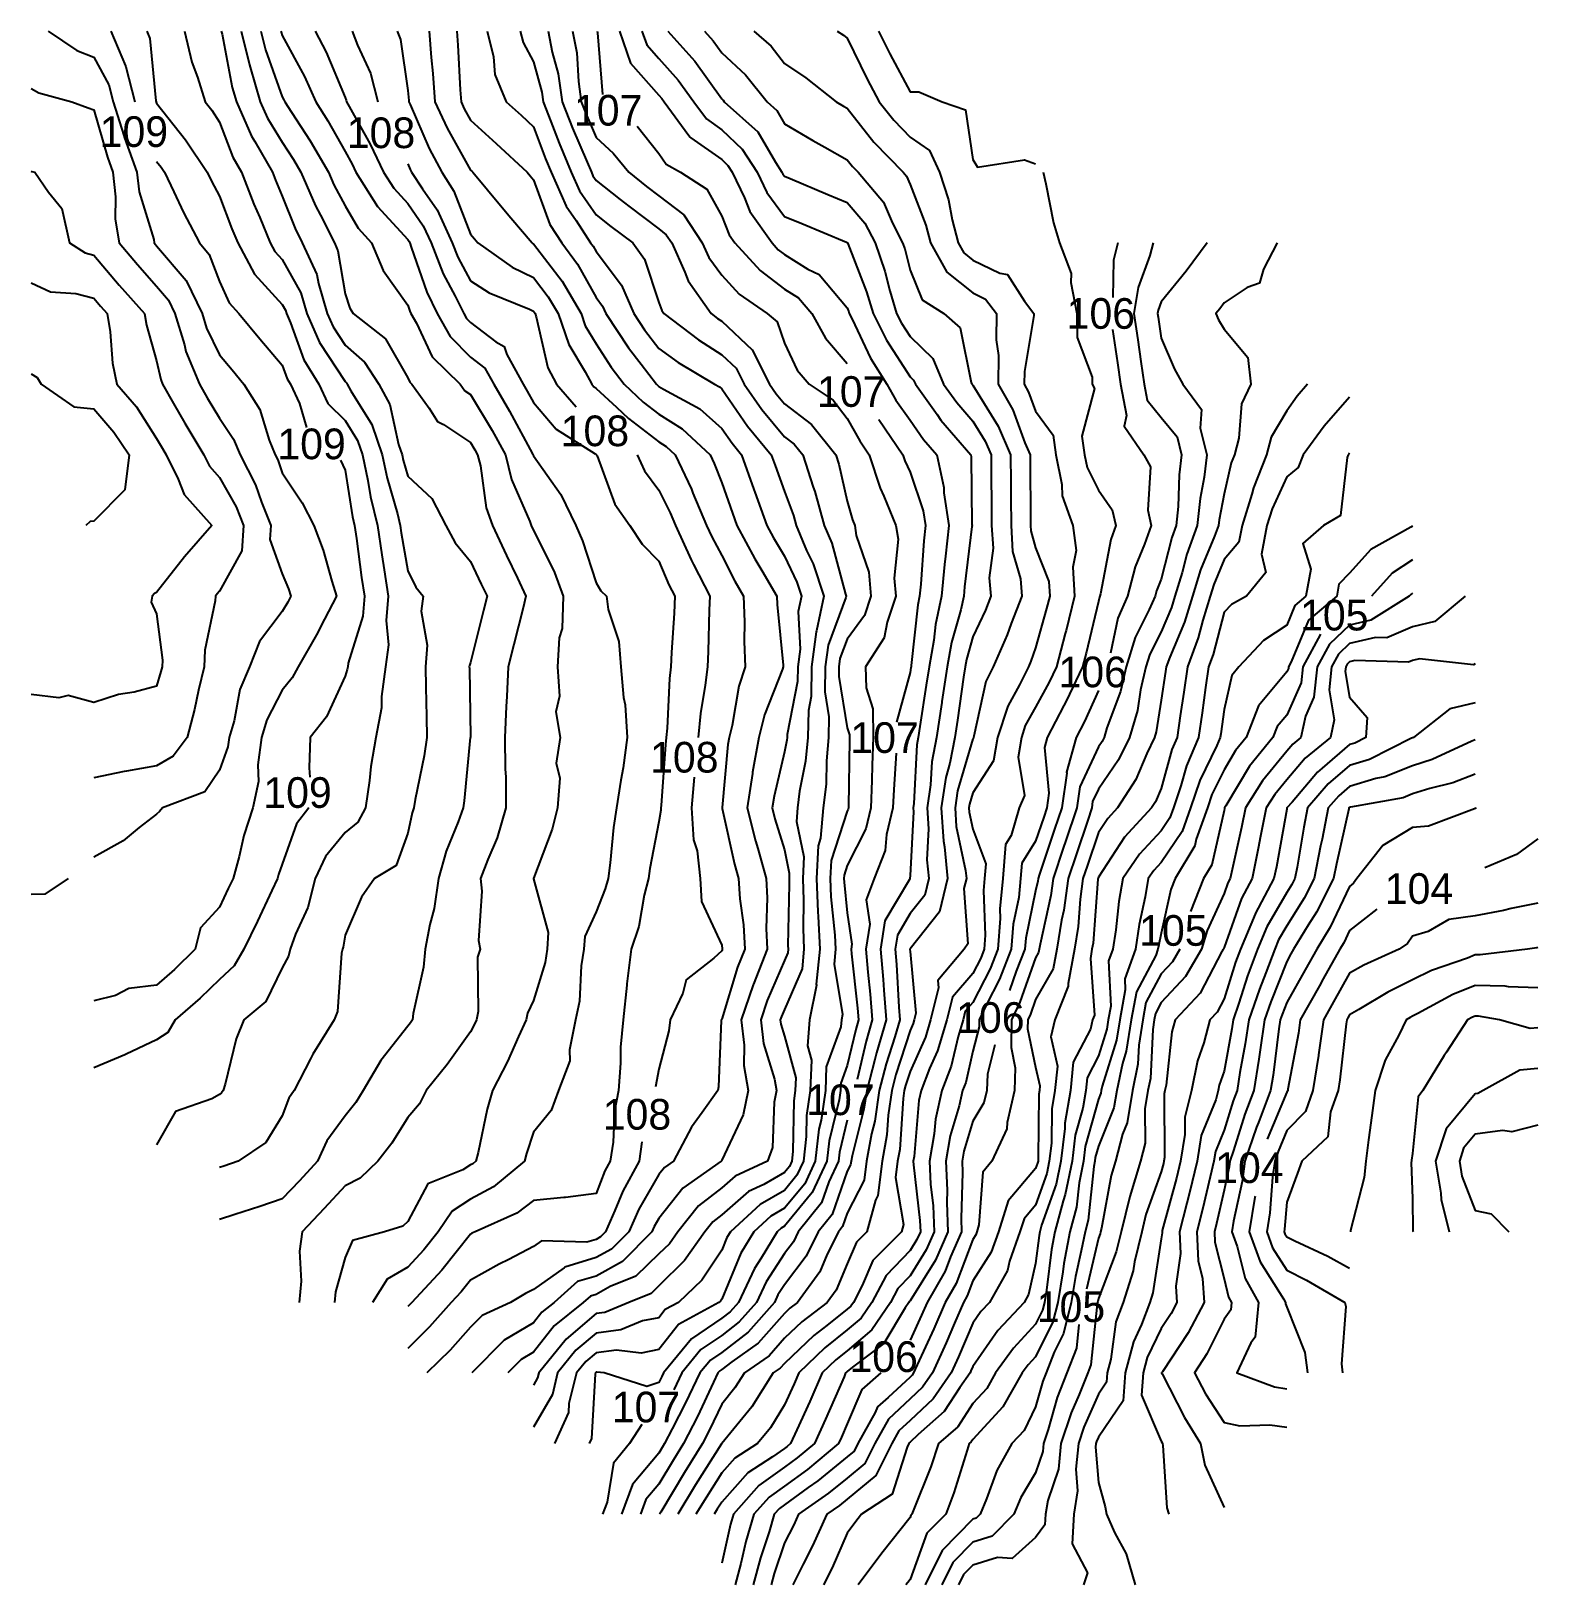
# Model space of a CAD drawing. Header units: metres. Extents: x 79.4908 to 79.49272, y 16.68951 to 16.69149.
import ezdxf

# ---------------------------------------------------------------- set-up
doc = ezdxf.new("R2010")
doc.units = ezdxf.units.M

msp = doc.modelspace()

# ---------------------------------------------------------------- texts
at = {"layer": 'CONTOUR104'}
for p in [(79.4925229, 16.6903781, 104), (79.4923068, 16.6900224, 104)]:
    msp.add_text('104', height=0.00003908, dxfattribs=at).set_placement(p)
at = {"layer": 'CONTOUR105'}
for p in [(79.4924149, 16.6907265, 105), (79.4922099, 16.6903247, 105), (79.4920794, 16.6898452, 105)]:
    msp.add_text('105', height=0.00003908, dxfattribs=at).set_placement(p)
at = {"layer": 'CONTOUR106'}
for p in [(79.4921175, 16.6911109, 106), (79.4921071, 16.6906541, 106), (79.4919767, 16.6902137, 106), (79.4918407, 16.6897816, 106)]:
    msp.add_text('106', height=0.00003908, dxfattribs=at).set_placement(p)
at = {"layer": 'CONTOUR107'}
for p in [(79.4914897, 16.6913698, 107), (79.4917994, 16.6910114, 107), (79.4918419, 16.6905704, 107), (79.4917856, 16.6901089, 107), (79.4915379, 16.6897174, 107)]:
    msp.add_text('107', height=0.00003908, dxfattribs=at).set_placement(p)
at = {"layer": 'CONTOUR108'}
for p in [(79.4912003, 16.6913411, 108), (79.4914728, 16.6909613, 108), (79.4915867, 16.6905454, 108), (79.4915264, 16.6900904, 108)]:
    msp.add_text('108', height=0.00003908, dxfattribs=at).set_placement(p)
at = {"layer": 'CONTOUR109'}
for p in [(79.4908854, 16.6913426, 109), (79.4911118, 16.6909447, 109), (79.4910939, 16.6905004, 109)]:
    msp.add_text('109', height=0.00003908, dxfattribs=at).set_placement(p)

# ---------------------------------------------------------------- linework, layer by layer
at = {"layer": 'CONTOUR103_25'}
msp.add_polyline3d([(79.492718, 16.6900963, 103.25), (79.4926849, 16.6900875, 103.25), (79.4926728, 16.6900894, 103.25), (79.492638, 16.6900845, 103.25), (79.4926233, 16.6900668, 103.25), (79.4926179, 16.6900503, 103.25), (79.4926211, 16.6900312, 103.25), (79.492638, 16.6899872, 103.25), (79.4926583, 16.6899831, 103.25), (79.4926811, 16.6899603, 103.25)], dxfattribs=at)
at = {"layer": 'CONTOUR103_375'}
msp.add_polyline3d([(79.492718, 16.6901684, 103.375), (79.492695, 16.6901661, 103.375), (79.4926483, 16.6901403, 103.375), (79.4926413, 16.6901366, 103.375), (79.492638, 16.6901361, 103.375), (79.4926012, 16.6900916, 103.375), (79.4925876, 16.6900503, 103.375), (79.4925944, 16.6900093, 103.375), (79.4925946, 16.6900014, 103.375), (79.492605, 16.6899603, 103.375)], dxfattribs=at)
at = {"layer": 'CONTOUR103_5'}
msp.add_polyline3d([(79.492718, 16.69022, 103.5), (79.4927081, 16.6902191, 103.5), (79.4926689, 16.6902303, 103.5), (79.4926422, 16.690235, 103.5), (79.492638, 16.6902351, 103.5), (79.4926348, 16.6902338, 103.5), (79.4926283, 16.6902303, 103.5), (79.4926014, 16.690189, 103.5), (79.4925985, 16.6901847, 103.5), (79.4925715, 16.6901403, 103.5), (79.4925652, 16.6901322, 103.5), (79.492558, 16.6900599, 103.5), (79.4925569, 16.6900515, 103.5), (79.4925567, 16.6900503, 103.5), (79.4925565, 16.6900486, 103.5), (79.492558, 16.6900026, 103.5), (79.4925587, 16.6899611, 103.5), (79.4925589, 16.6899603, 103.5)], dxfattribs=at)
at = {"layer": 'CONTOUR103_625'}
msp.add_polyline3d([(79.492718, 16.6902711, 103.625), (79.4926805, 16.6902724, 103.625), (79.4926761, 16.6902732, 103.625), (79.492638, 16.6902741, 103.625), (79.4926094, 16.6902624, 103.625), (79.4925651, 16.6902382, 103.625), (79.492558, 16.6902348, 103.625), (79.4925552, 16.6902334, 103.625), (79.49255, 16.6902303, 103.625), (79.4925408, 16.6902109, 103.625), (79.4925235, 16.6901791, 103.625), (79.4925104, 16.6901403, 103.625), (79.4925062, 16.6901085, 103.625), (79.4925022, 16.6900775, 103.625), (79.4924987, 16.6900503, 103.625), (79.4924966, 16.6900293, 103.625), (79.4924793, 16.6899617, 103.625), (79.4924791, 16.6899603, 103.625)], dxfattribs=at)
at = {"layer": 'CONTOUR103_75'}
msp.add_polyline3d([(79.492718, 16.6903223, 103.75), (79.4927165, 16.690322, 103.75), (79.4927048, 16.6903203, 103.75), (79.4926444, 16.690313, 103.75), (79.492638, 16.6903132, 103.75), (79.4926281, 16.6903091, 103.75), (79.4925822, 16.690293, 103.75), (79.492558, 16.6902811, 103.75), (79.4925266, 16.6902656, 103.75), (79.4924898, 16.6902436, 103.75), (79.492478, 16.6902369, 103.75), (79.4924757, 16.6902328, 103.75), (79.4924743, 16.6902303, 103.75), (79.4924736, 16.6902253, 103.75), (79.4924658, 16.690154, 103.75), (79.4924636, 16.6901403, 103.75), (79.4924537, 16.6901129, 103.75), (79.4924504, 16.6900813, 103.75), (79.4924173, 16.6900503, 103.75), (79.4924117, 16.6900348, 103.75), (79.492398, 16.6899979, 103.75), (79.4923952, 16.6899634, 103.75), (79.4923947, 16.6899603, 103.75), (79.4923957, 16.6899576, 103.75), (79.492398, 16.6899539, 103.75), (79.4924081, 16.6899489, 103.75), (79.4924503, 16.6899291, 103.75), (79.492478, 16.6899138, 103.75)], dxfattribs=at)
at = {"layer": 'CONTOUR103_875'}
msp.add_polyline3d([(79.492718, 16.6903788, 103.875), (79.492684, 16.690372, 103.875), (79.4926741, 16.6903696, 103.875), (79.492638, 16.6903629, 103.875), (79.4926044, 16.6903581, 103.875), (79.492578, 16.6903428, 103.875), (79.492558, 16.6903369, 103.875), (79.4925516, 16.6903274, 103.875), (79.492541, 16.6903203, 103.875), (79.4924961, 16.6902999, 103.875), (79.492478, 16.6902897, 103.875), (79.4924576, 16.6902532, 103.875), (79.4924448, 16.6902303, 103.875), (79.4924384, 16.6901858, 103.875), (79.4924383, 16.6901849, 103.875), (79.4924314, 16.6901403, 103.875), (79.4924217, 16.6901135, 103.875), (79.492398, 16.6900893, 103.875), (79.492387, 16.6900626, 103.875), (79.4923828, 16.6900503, 103.875), (79.49238, 16.69003, 103.875), (79.4923764, 16.6899846, 103.875), (79.4923724, 16.6899603, 103.875), (79.4923799, 16.6899399, 103.875), (79.492398, 16.6899112, 103.875), (79.4924232, 16.6898986, 103.875), (79.4924721, 16.6898703, 103.875), (79.4924733, 16.6898649, 103.875), (79.4924677, 16.6897918, 103.875), (79.4924692, 16.6897803, 103.875)], dxfattribs=at)
at = {"layer": 'CONTOUR104'}
for points in [[(79.492718, 16.6904609, 104), (79.4926906, 16.6904411, 104), (79.4926503, 16.6904241, 104)], [(79.4925127, 16.6903712, 104), (79.4925127, 16.6903712, 104), (79.492478, 16.690344, 104), (79.4924706, 16.6903286, 104), (79.4924655, 16.6903203, 104), (79.4924445, 16.6902826, 104), (79.4924395, 16.6902736, 104), (79.4924152, 16.6902303, 104), (79.4924129, 16.6902135, 104), (79.4923995, 16.690142, 104), (79.4923992, 16.6901403, 104), (79.4923989, 16.6901393, 104), (79.492398, 16.6901383, 104), (79.4923732, 16.6900781, 104)], [(79.4923576, 16.6900057, 104), (79.4923576, 16.6900057, 104), (79.4923573, 16.6900044, 104), (79.4923502, 16.6899603, 104), (79.4923641, 16.6899221, 104), (79.492394, 16.6898747, 104), (79.4923965, 16.6898703, 104), (79.4923964, 16.6898684, 104), (79.492398, 16.6898643, 104), (79.4924211, 16.6898063, 104), (79.4924244, 16.6897803, 104)]]:
    msp.add_polyline3d(points, dxfattribs=at)
at = {"layer": 'CONTOUR104_125'}
msp.add_polyline3d([(79.4926391, 16.6905003, 104.125), (79.4926385, 16.6904997, 104.125), (79.492638, 16.6904995, 104.125), (79.4926372, 16.6904994, 104.125), (79.4925785, 16.6904772, 104.125), (79.492558, 16.6904755, 104.125), (79.4925204, 16.6904526, 104.125), (79.4924874, 16.6904103, 104.125), (79.4924832, 16.6904044, 104.125), (79.492478, 16.6904003, 104.125), (79.4924531, 16.6903482, 104.125), (79.4924361, 16.6903203, 104.125), (79.4924214, 16.6902939, 104.125), (79.492398, 16.6902522, 104.125), (79.492392, 16.690237, 104.125), (79.4923897, 16.6902303, 104.125), (79.492388, 16.690219, 104.125), (79.4923806, 16.6901598, 104.125), (79.4923774, 16.6901403, 104.125), (79.4923619, 16.6900996, 104.125), (79.4923594, 16.6900937, 104.125), (79.4923446, 16.6900503, 104.125), (79.492341, 16.6900244, 104.125), (79.4923301, 16.6899739, 104.125), (79.4923279, 16.6899603, 104.125), (79.4923348, 16.6899413, 104.125), (79.492345, 16.6899006, 104.125), (79.4923621, 16.6898703, 104.125), (79.4923575, 16.6898258, 104.125), (79.4923524, 16.6898189, 104.125), (79.4923342, 16.6897803, 104.125), (79.4923822, 16.6897625, 104.125), (79.492398, 16.6897602, 104.125)], dxfattribs=at)
at = {"layer": 'CONTOUR104_25'}
msp.add_polyline3d([(79.492638, 16.6905434, 104.25), (79.4926095, 16.6905323, 104.25), (79.4925802, 16.6905252, 104.25), (79.492558, 16.6905181, 104.25), (79.4925463, 16.6905134, 104.25), (79.492479, 16.6905014, 104.25), (79.492478, 16.6905011, 104.25), (79.4924776, 16.6905007, 104.25), (79.4924772, 16.6905003, 104.25), (79.4924769, 16.690499, 104.25), (79.4924612, 16.6904291, 104.25), (79.4924577, 16.6904103, 104.25), (79.4924359, 16.6903676, 104.25), (79.4924254, 16.6903511, 104.25), (79.4924066, 16.6903203, 104.25), (79.4924033, 16.6903143, 104.25), (79.492398, 16.6903048, 104.25), (79.4923776, 16.6902532, 104.25), (79.4923697, 16.6902303, 104.25), (79.4923639, 16.6901919, 104.25), (79.4923625, 16.6901802, 104.25), (79.492356, 16.6901403, 104.25), (79.4923446, 16.6901103, 104.25), (79.4923301, 16.6900639, 104.25), (79.4923254, 16.6900503, 104.25), (79.4923244, 16.690043, 104.25), (79.492318, 16.6900131, 104.25), (79.4923084, 16.689971, 104.25), (79.4923057, 16.6899603, 104.25), (79.4923063, 16.6899471, 104.25), (79.492318, 16.6899004, 104.25), (79.4923239, 16.6898769, 104.25), (79.4923276, 16.6898703, 104.25), (79.4923266, 16.6898606, 104.25), (79.492318, 16.6898489, 104.25), (79.4922961, 16.6898049, 104.25), (79.4922804, 16.6897803, 104.25), (79.4922945, 16.6897539, 104.25), (79.492318, 16.6897171, 104.25), (79.4923382, 16.6897129, 104.25), (79.4923766, 16.6897143, 104.25), (79.492398, 16.6897113, 104.25)], dxfattribs=at)
at = {"layer": 'CONTOUR104_375'}
msp.add_polyline3d([(79.492638, 16.690587, 104.375), (79.4926336, 16.6905853, 104.375), (79.4925832, 16.6905619, 104.375), (79.492558, 16.6905539, 104.375), (79.4925229, 16.6905398, 104.375), (79.4925113, 16.6905377, 104.375), (79.492478, 16.6905278, 104.375), (79.4924642, 16.6905158, 104.375), (79.4924508, 16.6905003, 104.375), (79.4924429, 16.6904607, 104.375), (79.4924409, 16.690452, 104.375), (79.492433, 16.6904103, 104.375), (79.4924202, 16.6903853, 104.375), (79.492398, 16.6903502, 104.375), (79.4923875, 16.6903321, 104.375), (79.4923826, 16.6903203, 104.375), (79.4923714, 16.6902904, 104.375), (79.4923632, 16.6902694, 104.375), (79.4923497, 16.6902303, 104.375), (79.4923451, 16.6901997, 104.375), (79.4923383, 16.6901631, 104.375), (79.4923346, 16.6901403, 104.375), (79.4923296, 16.6901272, 104.375), (79.492318, 16.6900898, 104.375), (79.492307, 16.6900626, 104.375), (79.4923051, 16.6900503, 104.375), (79.4923002, 16.6900302, 104.375), (79.4922912, 16.6899904, 104.375), (79.4922835, 16.6899603, 104.375), (79.4922851, 16.6899233, 104.375), (79.4922907, 16.6899009, 104.375), (79.4922929, 16.6898703, 104.375), (79.4922724, 16.6898316, 104.375), (79.4922395, 16.6897819, 104.375), (79.4922384, 16.6897803, 104.375), (79.492239, 16.6897791, 104.375), (79.4922675, 16.6897234, 104.375), (79.492288, 16.6896903, 104.375), (79.4922937, 16.689663, 104.375), (79.492318, 16.6896088, 104.375)], dxfattribs=at)
at = {"layer": 'CONTOUR104_5'}
msp.add_polyline3d([(79.492638, 16.6906343, 104.5), (79.4926057, 16.6906266, 104.5), (79.4925596, 16.6905903, 104.5), (79.4925585, 16.6905897, 104.5), (79.492558, 16.6905896, 104.5), (79.4925571, 16.6905892, 104.5), (79.4925032, 16.6905619, 104.5), (79.492478, 16.6905544, 104.5), (79.4924508, 16.6905309, 104.5), (79.4924245, 16.6905003, 104.5), (79.4924196, 16.6904759, 104.5), (79.4924111, 16.690425, 104.5), (79.4924083, 16.6904103, 104.5), (79.4924045, 16.6904029, 104.5), (79.492398, 16.6903926, 104.5), (79.4923727, 16.6903487, 104.5), (79.4923608, 16.6903203, 104.5), (79.4923481, 16.6902863, 104.5), (79.4923371, 16.6902517, 104.5), (79.4923297, 16.6902303, 104.5), (79.492328, 16.690219, 104.5), (79.492318, 16.690165, 104.5), (79.4923119, 16.6901472, 104.5), (79.4923105, 16.6901403, 104.5), (79.4923074, 16.6901284, 104.5), (79.4922891, 16.6900828, 104.5), (79.4922839, 16.6900503, 104.5), (79.492274, 16.6900097, 104.5), (79.4922706, 16.6899969, 104.5), (79.4922612, 16.6899603, 104.5), (79.4922625, 16.6899327, 104.5), (79.4922566, 16.6898911, 104.5), (79.492258, 16.6898703, 104.5), (79.4922505, 16.6898561, 104.5), (79.492238, 16.6898372, 104.5), (79.4922203, 16.6898001, 104.5), (79.4922152, 16.6897803, 104.5), (79.492213, 16.6897521, 104.5), (79.492238, 16.6896933, 104.5), (79.492239, 16.6896914, 104.5), (79.4922397, 16.6896903, 104.5), (79.4922402, 16.6896878, 104.5), (79.4922452, 16.6896084, 104.5), (79.4922479, 16.6896003, 104.5)], dxfattribs=at)
at = {"layer": 'CONTOUR104_625'}
msp.add_polyline3d([(79.492638, 16.6906838, 104.625), (79.4926359, 16.6906826, 104.625), (79.4925669, 16.6906903, 104.625), (79.492558, 16.6906881, 104.625), (79.492553, 16.6906859, 104.625), (79.4924849, 16.690688, 104.625), (79.492478, 16.6906864, 104.625), (79.492475, 16.6906836, 104.625), (79.4924732, 16.6906803, 104.625), (79.4924725, 16.6906741, 104.625), (79.492478, 16.6906413, 104.625), (79.4925004, 16.6906155, 104.625), (79.4924988, 16.6905903, 104.625), (79.4924845, 16.690583, 104.625), (79.492478, 16.690581, 104.625), (79.4924429, 16.6905508, 104.625), (79.4924372, 16.6905461, 104.625), (79.4924047, 16.6905078, 104.625), (79.4923982, 16.6905003, 104.625), (79.4923982, 16.6905, 104.625), (79.492398, 16.6904988, 104.625), (79.4923848, 16.6904251, 104.625), (79.4923817, 16.6904103, 104.625), (79.4923578, 16.6903655, 104.625), (79.4923576, 16.6903648, 104.625), (79.4923391, 16.6903203, 104.625), (79.4923328, 16.6903036, 104.625), (79.492318, 16.6902572, 104.625), (79.4923091, 16.6902402, 104.625), (79.4922998, 16.6902303, 104.625), (79.4922922, 16.6902012, 104.625), (79.4922842, 16.6901782, 104.625), (79.4922766, 16.6901403, 104.625), (79.492268, 16.6901065, 104.625), (79.4922682, 16.6900842, 104.625), (79.4922627, 16.6900503, 104.625), (79.4922574, 16.6900284, 104.625), (79.4922394, 16.6899619, 104.625), (79.492239, 16.6899603, 104.625), (79.4922391, 16.689959, 104.625), (79.492238, 16.6899514, 104.625), (79.4922273, 16.6898823, 104.625), (79.4922236, 16.6898703, 104.625), (79.4922129, 16.689842, 104.625), (79.4922025, 16.6898202, 104.625), (79.4921922, 16.6897803, 104.625), (79.4921894, 16.6897449, 104.625), (79.492158, 16.6896987, 104.625), (79.4921555, 16.689693, 104.625), (79.4921546, 16.6896903, 104.625), (79.4921541, 16.6896859, 104.625), (79.492158, 16.6896407, 104.625), (79.4921665, 16.6896098, 104.625), (79.4921681, 16.6896003, 104.625), (79.4921785, 16.6895772, 104.625), (79.4921934, 16.68955, 104.625), (79.4922048, 16.6895103, 104.625)], dxfattribs=at)
at = {"layer": 'CONTOUR104_75'}
msp.add_polyline3d([(79.4926252, 16.6907703, 104.75), (79.4925865, 16.6907381, 104.75), (79.492558, 16.6907309, 104.75), (79.4925253, 16.690717, 104.75), (79.4925111, 16.6907175, 104.75), (79.492478, 16.6907098, 104.75), (79.4924637, 16.6906964, 104.75), (79.4924549, 16.6906803, 104.75), (79.4924519, 16.6906509, 104.75), (79.4924583, 16.6906125, 104.75), (79.4924535, 16.6905903, 104.75), (79.4924214, 16.6905639, 104.75), (79.492398, 16.6905363, 104.75), (79.4923826, 16.6905175, 104.75), (79.4923717, 16.6905003, 104.75), (79.4923642, 16.6904623, 104.75), (79.4923621, 16.6904506, 104.75), (79.4923538, 16.6904103, 104.75), (79.4923403, 16.6903851, 104.75), (79.492318, 16.6903225, 104.75), (79.4923173, 16.690321, 104.75), (79.4923171, 16.6903203, 104.75), (79.4923153, 16.6903172, 104.75), (79.4922877, 16.6902643, 104.75), (79.4922556, 16.6902303, 104.75), (79.4922516, 16.6902149, 104.75), (79.4922442, 16.6901472, 104.75), (79.4922428, 16.6901403, 104.75), (79.4922417, 16.6901361, 104.75), (79.4922423, 16.6900551, 104.75), (79.4922415, 16.6900503, 104.75), (79.4922408, 16.6900471, 104.75), (79.492238, 16.6900368, 104.75), (79.4922185, 16.6899822, 104.75), (79.4922131, 16.6899603, 104.75), (79.4922039, 16.6899219, 104.75), (79.4922022, 16.6899106, 104.75), (79.4921897, 16.6898703, 104.75), (79.4921802, 16.6898453, 104.75), (79.4921738, 16.689798, 104.75), (79.4921692, 16.6897803, 104.75), (79.4921683, 16.6897686, 104.75), (79.492158, 16.6897535, 104.75), (79.4921394, 16.6897112, 104.75), (79.4921324, 16.6896903, 104.75), (79.4921291, 16.6896578, 104.75), (79.4921315, 16.6896301, 104.75), (79.4921266, 16.6896003, 104.75), (79.4921244, 16.6895625, 104.75), (79.4921442, 16.6895258, 104.75), (79.4921388, 16.6895103, 104.75)], dxfattribs=at)
at = {"layer": 'CONTOUR104_875'}
msp.add_polyline3d([(79.492558, 16.6907738, 104.875), (79.492556, 16.6907724, 104.875), (79.4925541, 16.6907703, 104.875), (79.4925053, 16.6907395, 104.875), (79.492478, 16.6907332, 104.875), (79.4924523, 16.6907091, 104.875), (79.4924367, 16.6906803, 104.875), (79.4924326, 16.6906413, 104.875), (79.4924218, 16.6906171, 104.875), (79.4924161, 16.6905903, 104.875), (79.4924056, 16.6905816, 104.875), (79.492398, 16.6905726, 104.875), (79.4923671, 16.690535, 104.875), (79.4923452, 16.6905003, 104.875), (79.4923403, 16.6904752, 104.875), (79.4923282, 16.6904217, 104.875), (79.4923258, 16.6904103, 104.875), (79.4923229, 16.6904048, 104.875), (79.492318, 16.6903911, 104.875), (79.4922966, 16.6903443, 104.875), (79.4922894, 16.6903203, 104.875), (79.4922689, 16.6902855, 104.875), (79.492238, 16.6902523, 104.875), (79.4922307, 16.6902385, 104.875), (79.4922292, 16.6902303, 104.875), (79.4922273, 16.6902182, 104.875), (79.4922243, 16.6901557, 104.875), (79.492221, 16.6901403, 104.875), (79.4922172, 16.6901169, 104.875), (79.4922175, 16.6900733, 104.875), (79.4922115, 16.6900503, 104.875), (79.492198, 16.6900053, 104.875), (79.492198, 16.6900052, 104.875), (79.492187, 16.6899603, 104.875), (79.4921808, 16.6899346, 104.875), (79.492158, 16.6898753, 104.875), (79.4921571, 16.6898713, 104.875), (79.4921569, 16.6898703, 104.875), (79.4921565, 16.6898685, 104.875), (79.4921485, 16.6897909, 104.875), (79.4921444, 16.6897803, 104.875), (79.4921335, 16.6897527, 104.875), (79.4921232, 16.6897294, 104.875), (79.4921103, 16.6896903, 104.875), (79.492107, 16.6896577, 104.875), (79.4920935, 16.6896177, 104.875), (79.4920907, 16.6896003, 104.875), (79.4920899, 16.6895869, 104.875), (79.492078, 16.6895706, 104.875), (79.4920482, 16.6895438, 104.875), (79.4920292, 16.6895453, 104.875), (79.491998, 16.6895355, 104.875), (79.4919862, 16.6895235, 104.875), (79.4919797, 16.6895103, 104.875)], dxfattribs=at)
at = {"layer": 'CONTOUR105'}
for points in [[(79.492558, 16.6908166, 105), (79.4925322, 16.6907993, 105), (79.492506, 16.6907703, 105)], [(79.492441, 16.6907219, 105), (79.492441, 16.6907219, 105), (79.4924185, 16.6906803, 105), (79.4924163, 16.6906596, 105), (79.492398, 16.6906186, 105), (79.4923858, 16.690604, 105), (79.4923804, 16.6905903, 105), (79.4923506, 16.6905536, 105), (79.4923205, 16.690503, 105), (79.4923187, 16.6905003, 105), (79.4923186, 16.6904996, 105), (79.492318, 16.690497, 105), (79.4923024, 16.6904278, 105), (79.4922919, 16.6904103, 105), (79.4922754, 16.6903682, 105)], [(79.4922617, 16.6903203, 105), (79.4922617, 16.6903203, 105), (79.4922522, 16.6903042, 105), (79.492238, 16.6902889, 105), (79.4922185, 16.6902522, 105), (79.4922145, 16.6902303, 105), (79.4922094, 16.6901981, 105), (79.4922083, 16.6901737, 105), (79.4922012, 16.6901403, 105), (79.4921945, 16.6900991, 105), (79.4921887, 16.6900848, 105), (79.4921797, 16.6900503, 105), (79.4921742, 16.690032, 105), (79.4921619, 16.6899647, 105), (79.4921608, 16.6899603, 105), (79.4921602, 16.6899577, 105), (79.492158, 16.6899519, 105), (79.4921428, 16.6898873, 105)], [(79.4921331, 16.6898423, 105), (79.4921331, 16.6898423, 105), (79.49213, 16.6898118, 105), (79.4921179, 16.6897803, 105), (79.4921056, 16.6897492, 105), (79.4920941, 16.6897084, 105), (79.4920881, 16.6896903, 105), (79.4920871, 16.6896801, 105), (79.492078, 16.6896531, 105), (79.4920591, 16.6896215, 105), (79.4920501, 16.6896003, 105), (79.4920226, 16.6895725, 105), (79.491998, 16.6895648, 105), (79.4919726, 16.6895388, 105), (79.4919585, 16.6895103, 105)]]:
    msp.add_polyline3d(points, dxfattribs=at)
at = {"layer": 'CONTOUR105_125'}
msp.add_polyline3d([(79.492558, 16.6908594, 105.125), (79.4925562, 16.6908582, 105.125), (79.4925052, 16.6908296, 105.125), (79.492478, 16.6907996, 105.125), (79.4924645, 16.6907855, 105.125), (79.4924616, 16.6907703, 105.125), (79.4924255, 16.6907394, 105.125), (79.4924037, 16.6906866, 105.125), (79.4924002, 16.6906803, 105.125), (79.4924, 16.690678, 105.125), (79.492398, 16.6906736, 105.125), (79.4923621, 16.6906306, 105.125), (79.4923462, 16.6905903, 105.125), (79.4923327, 16.6905737, 105.125), (79.492318, 16.6905489, 105.125), (79.4923027, 16.6905174, 105.125), (79.4922969, 16.6905003, 105.125), (79.4922826, 16.6904605, 105.125), (79.4922808, 16.6904521, 105.125), (79.4922556, 16.6904103, 105.125), (79.4922502, 16.6903965, 105.125), (79.492238, 16.6903409, 105.125), (79.4922345, 16.6903242, 105.125), (79.4922338, 16.6903203, 105.125), (79.492231, 16.6903124, 105.125), (79.4922063, 16.6902659, 105.125), (79.4921998, 16.6902303, 105.125), (79.4921935, 16.6901903, 105.125), (79.4921887, 16.6901748, 105.125), (79.4921814, 16.6901403, 105.125), (79.4921778, 16.690118, 105.125), (79.492158, 16.6900694, 105.125), (79.4921539, 16.6900548, 105.125), (79.4921534, 16.6900503, 105.125), (79.492152, 16.6900435, 105.125), (79.4921448, 16.6899751, 105.125), (79.4921409, 16.6899603, 105.125), (79.4921362, 16.6899358, 105.125), (79.4921286, 16.6899033, 105.125), (79.4921231, 16.6898703, 105.125), (79.4921133, 16.6898305, 105.125), (79.4921015, 16.6898067, 105.125), (79.4920913, 16.6897803, 105.125), (79.4920872, 16.6897699, 105.125), (79.492078, 16.6897371, 105.125), (79.4920632, 16.6897069, 105.125), (79.4920475, 16.6896903, 105.125), (79.4920285, 16.6896559, 105.125), (79.4920154, 16.6896198, 105.125), (79.4920071, 16.6896003, 105.125), (79.4920023, 16.6895954, 105.125), (79.491998, 16.6895941, 105.125), (79.491959, 16.6895541, 105.125), (79.4919373, 16.6895103, 105.125)], dxfattribs=at)
at = {"layer": 'CONTOUR105_25'}
msp.add_polyline3d([(79.492478, 16.6909523, 105.25), (79.4924771, 16.6909513, 105.25), (79.4924764, 16.6909503, 105.25), (79.492475, 16.6909469, 105.25), (79.4924666, 16.6908731, 105.25), (79.4924448, 16.6908603, 105.25), (79.4924185, 16.6908372, 105.25), (79.4924287, 16.6908047, 105.25), (79.4924221, 16.6907703, 105.25), (79.4924084, 16.6907585, 105.25), (79.492398, 16.6907333, 105.25), (79.4923683, 16.6907137, 105.25), (79.4923368, 16.6906803, 105.25), (79.4923279, 16.6906691, 105.25), (79.492318, 16.6906256, 105.25), (79.4923139, 16.6905949, 105.25), (79.4923132, 16.6905903, 105.25), (79.4923087, 16.6905798, 105.25), (79.4922871, 16.6905351, 105.25), (79.4922752, 16.6905003, 105.25), (79.4922645, 16.6904704, 105.25), (79.492238, 16.690431, 105.25), (79.4922286, 16.6904208, 105.25), (79.4922214, 16.6904103, 105.25), (79.4922174, 16.6903871, 105.25), (79.4922099, 16.6903518, 105.25), (79.4922051, 16.6903203, 105.25), (79.4921915, 16.6902825, 105.25), (79.4921921, 16.6902687, 105.25), (79.4921851, 16.6902303, 105.25), (79.492181, 16.6902043, 105.25), (79.4921627, 16.6901456, 105.25), (79.4921616, 16.6901403, 105.25), (79.4921611, 16.6901368, 105.25), (79.492158, 16.6901293, 105.25), (79.4921412, 16.6900691, 105.25), (79.4921389, 16.6900503, 105.25), (79.4921333, 16.6900225, 105.25), (79.4921301, 16.6899917, 105.25), (79.4921217, 16.6899603, 105.25), (79.492114, 16.6899198, 105.25), (79.4921127, 16.6899093, 105.25), (79.4921061, 16.6898703, 105.25), (79.4921001, 16.6898454, 105.25), (79.492078, 16.689801, 105.25), (79.4920686, 16.6897908, 105.25), (79.492061, 16.6897803, 105.25), (79.4920364, 16.689737, 105.25), (79.491998, 16.6896956, 105.25), (79.491996, 16.6896925, 105.25), (79.4919935, 16.6896903, 105.25), (79.4919907, 16.689682, 105.25), (79.4919738, 16.6896274, 105.25), (79.4919637, 16.6896003, 105.25), (79.4919393, 16.6895763, 105.25), (79.491918, 16.6895171, 105.25), (79.4919151, 16.6895135, 105.25), (79.4919127, 16.6895103, 105.25)], dxfattribs=at)
at = {"layer": 'CONTOUR105_375'}
msp.add_polyline3d([(79.492478, 16.6910238, 105.375), (79.4924455, 16.6909868, 105.375), (79.492419, 16.6909503, 105.375), (79.4924124, 16.6909341, 105.375), (79.492398, 16.6909221, 105.375), (79.4923792, 16.6908814, 105.375), (79.4923727, 16.6908603, 105.375), (79.4923656, 16.6908239, 105.375), (79.4923712, 16.6908004, 105.375), (79.4923465, 16.6907703, 105.375), (79.4923274, 16.6907596, 105.375), (79.492318, 16.6907498, 105.375), (79.4923041, 16.6906959, 105.375), (79.4922983, 16.6906803, 105.375), (79.4922946, 16.6906539, 105.375), (79.4922902, 16.6906215, 105.375), (79.4922857, 16.6905903, 105.375), (79.4922702, 16.690554, 105.375), (79.4922632, 16.6905286, 105.375), (79.4922536, 16.6905003, 105.375), (79.4922491, 16.6904878, 105.375), (79.492238, 16.6904713, 105.375), (79.4922104, 16.6904413, 105.375), (79.4921892, 16.6904103, 105.375), (79.4921841, 16.6903809, 105.375), (79.4921801, 16.6903451, 105.375), (79.4921763, 16.6903203, 105.375), (79.492171, 16.6903056, 105.375), (79.4921736, 16.6902478, 105.375), (79.4921704, 16.6902303, 105.375), (79.4921685, 16.6902184, 105.375), (79.492158, 16.6901845, 105.375), (79.4921436, 16.6901565, 105.375), (79.4921419, 16.6901403, 105.375), (79.4921381, 16.6901179, 105.375), (79.4921285, 16.6900834, 105.375), (79.4921244, 16.6900503, 105.375), (79.4921158, 16.6900077, 105.375), (79.492113, 16.6899996, 105.375), (79.4921025, 16.6899603, 105.375), (79.4920981, 16.6899376, 105.375), (79.4920918, 16.6898858, 105.375), (79.4920892, 16.6898703, 105.375), (79.4920868, 16.6898603, 105.375), (79.492078, 16.6898426, 105.375), (79.4920498, 16.689812, 105.375), (79.492027, 16.6897803, 105.375), (79.4920157, 16.6897604, 105.375), (79.491998, 16.6897413, 105.375), (79.4919788, 16.6897118, 105.375), (79.4919543, 16.6896903, 105.375), (79.4919443, 16.6896607, 105.375), (79.4919218, 16.6896045, 105.375), (79.4919202, 16.6896003, 105.375), (79.491919, 16.6895991, 105.375), (79.491918, 16.6895963, 105.375), (79.4918819, 16.6895508, 105.375), (79.491852, 16.6895103, 105.375)], dxfattribs=at)
at = {"layer": 'CONTOUR105_5'}
msp.add_polyline3d([(79.4924246, 16.6910403, 105.5), (79.4924114, 16.6910252, 105.5), (79.492398, 16.6910064, 105.5), (79.492378, 16.6909728, 105.5), (79.4923721, 16.6909503, 105.5), (79.4923554, 16.6909082, 105.5), (79.4923535, 16.6909002, 105.5), (79.4923412, 16.6908603, 105.5), (79.4923371, 16.6908388, 105.5), (79.492318, 16.6908167, 105.5), (79.4923049, 16.690785, 105.5), (79.4923004, 16.6907703, 105.5), (79.4922909, 16.6907398, 105.5), (79.4922851, 16.6907173, 105.5), (79.4922713, 16.6906803, 105.5), (79.4922667, 16.6906479, 105.5), (79.4922622, 16.6906175, 105.5), (79.4922583, 16.6905903, 105.5), (79.4922517, 16.6905748, 105.5), (79.492238, 16.690525, 105.5), (79.4922309, 16.6905082, 105.5), (79.4922257, 16.6905003, 105.5), (79.4921912, 16.6904629, 105.5), (79.492158, 16.6904121, 105.5), (79.4921576, 16.6904107, 105.5), (79.4921574, 16.6904103, 105.5), (79.4921573, 16.6904094, 105.5), (79.4921511, 16.690328, 105.5), (79.4921498, 16.6903203, 105.5), (79.4921477, 16.6903086, 105.5), (79.4921528, 16.6902361, 105.5), (79.4921505, 16.6902303, 105.5), (79.4921477, 16.6902186, 105.5), (79.4921259, 16.6901764, 105.5), (79.4921222, 16.6901403, 105.5), (79.4921151, 16.6900985, 105.5), (79.4921151, 16.690092, 105.5), (79.4921099, 16.6900503, 105.5), (79.492104, 16.690021, 105.5), (79.4920855, 16.6899687, 105.5), (79.4920833, 16.6899603, 105.5), (79.4920823, 16.6899554, 105.5), (79.492078, 16.6899198, 105.5), (79.4920689, 16.6898804, 105.5), (79.4920632, 16.6898703, 105.5), (79.4920299, 16.6898344, 105.5), (79.491998, 16.6897884, 105.5), (79.4919956, 16.6897829, 105.5), (79.4919945, 16.6897803, 105.5), (79.4919816, 16.6897618, 105.5), (79.4919616, 16.6897312, 105.5), (79.4919284, 16.689702, 105.5), (79.491918, 16.6896923, 105.5), (79.491917, 16.6896914, 105.5), (79.4919164, 16.6896903, 105.5), (79.4919142, 16.689686, 105.5), (79.4918953, 16.6896258, 105.5), (79.4918562, 16.6896003, 105.5), (79.4918476, 16.6895894, 105.5), (79.491838, 16.6895762, 105.5), (79.4918186, 16.6895321, 105.5), (79.4918077, 16.6895103, 105.5)], dxfattribs=at)
at = {"layer": 'CONTOUR105_625'}
msp.add_polyline3d([(79.4923859, 16.6912203, 105.625), (79.4923683, 16.6911869, 105.625), (79.4923634, 16.6911692, 105.625), (79.4923477, 16.6911636, 105.625), (79.492318, 16.6911439, 105.625), (79.4923125, 16.6911364, 105.625), (79.4923075, 16.6911303, 105.625), (79.4923111, 16.6911225, 105.625), (79.492318, 16.6911106, 105.625), (79.4923485, 16.6910745, 105.625), (79.4923521, 16.6910403, 105.625), (79.4923402, 16.6910153, 105.625), (79.4923368, 16.6909714, 105.625), (79.4923313, 16.6909503, 105.625), (79.4923272, 16.6909399, 105.625), (79.492318, 16.6909004, 105.625), (79.4923117, 16.6908674, 105.625), (79.4923109, 16.6908603, 105.625), (79.492306, 16.6908467, 105.625), (79.4922882, 16.6908038, 105.625), (79.4922779, 16.6907703, 105.625), (79.4922676, 16.690737, 105.625), (79.4922489, 16.6906925, 105.625), (79.4922443, 16.6906803, 105.625), (79.4922434, 16.6906741, 105.625), (79.492238, 16.6906376, 105.625), (79.4922317, 16.6905973, 105.625), (79.4922296, 16.6905903, 105.625), (79.4922197, 16.6905697, 105.625), (79.4922058, 16.6905365, 105.625), (79.4921821, 16.6905003, 105.625), (79.4921698, 16.690487, 105.625), (79.492158, 16.6904689, 105.625), (79.4921437, 16.6904263, 105.625), (79.4921383, 16.6904103, 105.625), (79.4921348, 16.6903841, 105.625), (79.4921321, 16.6903494, 105.625), (79.4921274, 16.6903203, 105.625), (79.4921194, 16.6902768, 105.625), (79.4921196, 16.6902734, 105.625), (79.4921026, 16.6902303, 105.625), (79.4920972, 16.6902086, 105.625), (79.4921057, 16.6901714, 105.625), (79.4921025, 16.6901403, 105.625), (79.4920986, 16.6901171, 105.625), (79.4920983, 16.6900731, 105.625), (79.4920954, 16.6900503, 105.625), (79.4920922, 16.6900343, 105.625), (79.492078, 16.6899941, 105.625), (79.4920633, 16.6899768, 105.625), (79.492058, 16.6899603, 105.625), (79.4920448, 16.6899229, 105.625), (79.492042, 16.6899107, 105.625), (79.4920191, 16.6898703, 105.625), (79.4920083, 16.6898587, 105.625), (79.491998, 16.6898438, 105.625), (79.4919797, 16.6898008, 105.625), (79.4919705, 16.6897803, 105.625), (79.4919474, 16.6897472, 105.625), (79.491918, 16.6897199, 105.625), (79.4919036, 16.6897064, 105.625), (79.4918948, 16.6896903, 105.625), (79.4918742, 16.6896496, 105.625), (79.491838, 16.6896196, 105.625), (79.491828, 16.6896115, 105.625), (79.491812, 16.6896003, 105.625), (79.4917937, 16.6895601, 105.625), (79.4917817, 16.6895369, 105.625), (79.4917684, 16.6895103, 105.625)], dxfattribs=at)
at = {"layer": 'CONTOUR105_75'}
msp.add_polyline3d([(79.4922966, 16.6912203, 105.75), (79.4922698, 16.6911845, 105.75), (79.492238, 16.6911451, 105.75), (79.4922341, 16.6911346, 105.75), (79.4922334, 16.6911303, 105.75), (79.492234, 16.6911258, 105.75), (79.492238, 16.6910989, 105.75), (79.492255, 16.6910594, 105.75), (79.4922655, 16.6910403, 105.75), (79.4922895, 16.6910082, 105.75), (79.4922878, 16.6909842, 105.75), (79.4922962, 16.6909503, 105.75), (79.4922928, 16.6909219, 105.75), (79.4922875, 16.6908945, 105.75), (79.492284, 16.6908603, 105.75), (79.4922706, 16.6908236, 105.75), (79.4922646, 16.6908002, 105.75), (79.4922554, 16.6907703, 105.75), (79.4922509, 16.6907557, 105.75), (79.492238, 16.6907249, 105.75), (79.4922236, 16.6906964, 105.75), (79.4922186, 16.6906803, 105.75), (79.4922117, 16.6906507, 105.75), (79.4922076, 16.6906244, 105.75), (79.4921974, 16.6905903, 105.75), (79.4921836, 16.6905615, 105.75), (79.492158, 16.6905243, 105.75), (79.4921506, 16.6905085, 105.75), (79.4921495, 16.6905003, 105.75), (79.4921443, 16.6904848, 105.75), (79.4921299, 16.6904419, 105.75), (79.4921193, 16.6904103, 105.75), (79.4921138, 16.69037, 105.75), (79.492111, 16.6903574, 105.75), (79.492105, 16.6903203, 105.75), (79.4921003, 16.6902951, 105.75), (79.492078, 16.6902562, 105.75), (79.4920714, 16.6902376, 105.75), (79.4920679, 16.6902303, 105.75), (79.4920677, 16.6902187, 105.75), (79.492078, 16.6901702, 105.75), (79.4920834, 16.6901464, 105.75), (79.4920828, 16.6901403, 105.75), (79.492082, 16.6901357, 105.75), (79.4920814, 16.6900541, 105.75), (79.492081, 16.6900503, 105.75), (79.4920804, 16.6900475, 105.75), (79.492078, 16.6900407, 105.75), (79.4920431, 16.6899995, 105.75), (79.4920305, 16.6899603, 105.75), (79.4920213, 16.6899341, 105.75), (79.491998, 16.6898978, 105.75), (79.4919907, 16.6898785, 105.75), (79.4919859, 16.6898703, 105.75), (79.4919744, 16.6898437, 105.75), (79.4919638, 16.6898187, 105.75), (79.4919465, 16.6897803, 105.75), (79.491934, 16.6897623, 105.75), (79.491918, 16.6897475, 105.75), (79.4918903, 16.6897214, 105.75), (79.4918732, 16.6896903, 105.75), (79.4918604, 16.689665, 105.75), (79.491838, 16.6896464, 105.75), (79.4918141, 16.6896271, 105.75), (79.4917759, 16.6896003, 105.75), (79.4917698, 16.689587, 105.75), (79.491758, 16.689564, 105.75), (79.491745, 16.6895249, 105.75), (79.4917411, 16.6895103, 105.75)], dxfattribs=at)
at = {"layer": 'CONTOUR105_875'}
msp.add_polyline3d([(79.4922276, 16.6912203, 105.875), (79.4922237, 16.6912041, 105.875), (79.4922086, 16.6911633, 105.875), (79.4922032, 16.6911303, 105.875), (79.4922081, 16.6910967, 105.875), (79.4922121, 16.6910693, 105.875), (79.4922164, 16.6910403, 105.875), (79.4922201, 16.6910201, 105.875), (79.492238, 16.6909979, 105.875), (79.4922583, 16.6909731, 105.875), (79.492264, 16.6909503, 105.875), (79.4922608, 16.6909246, 105.875), (79.4922596, 16.6908846, 105.875), (79.4922572, 16.6908603, 105.875), (79.4922516, 16.690845, 105.875), (79.492238, 16.6907917, 105.875), (79.492232, 16.690777, 105.875), (79.4922301, 16.6907703, 105.875), (79.4922228, 16.6907532, 105.875), (79.4922048, 16.6907176, 105.875), (79.4921933, 16.6906803, 105.875), (79.492186, 16.6906488, 105.875), (79.4921689, 16.6906025, 105.875), (79.4921653, 16.6905903, 105.875), (79.4921627, 16.690585, 105.875), (79.492158, 16.6905781, 105.875), (79.4921342, 16.6905271, 105.875), (79.4921304, 16.6905003, 105.875), (79.492116, 16.6904575, 105.875), (79.4921137, 16.6904504, 105.875), (79.4921002, 16.6904103, 105.875), (79.4920973, 16.6903886, 105.875), (79.4920836, 16.6903266, 105.875), (79.4920826, 16.6903203, 105.875), (79.4920818, 16.690316, 105.875), (79.492078, 16.6903094, 105.875), (79.492058, 16.6902528, 105.875), (79.4920473, 16.6902303, 105.875), (79.4920467, 16.690195, 105.875), (79.4920521, 16.6901693, 105.875), (79.4920512, 16.6901403, 105.875), (79.4920415, 16.6900993, 105.875), (79.4920414, 16.6900914, 105.875), (79.492022, 16.6900503, 105.875), (79.4920105, 16.6900362, 105.875), (79.4920058, 16.6899691, 105.875), (79.492003, 16.6899603, 105.875), (79.4920016, 16.6899562, 105.875), (79.491998, 16.6899506, 105.875), (79.4919767, 16.6898942, 105.875), (79.4919628, 16.6898703, 105.875), (79.4919481, 16.6898364, 105.875), (79.4919271, 16.6897905, 105.875), (79.4919225, 16.6897803, 105.875), (79.4919205, 16.6897774, 105.875), (79.491918, 16.6897751, 105.875), (79.4918901, 16.6897489, 105.875), (79.4918764, 16.6897371, 105.875), (79.4918734, 16.6897301, 105.875), (79.4918516, 16.6896903, 105.875), (79.4918467, 16.6896805, 105.875), (79.491838, 16.6896733, 105.875), (79.4918003, 16.6896427, 105.875), (79.4917881, 16.6896342, 105.875), (79.491758, 16.6896123, 105.875), (79.4917515, 16.6896076, 105.875), (79.4917449, 16.6896003, 105.875), (79.4917383, 16.6895781, 105.875), (79.4917272, 16.6895449, 105.875), (79.491718, 16.6895103, 105.875)], dxfattribs=at)
at = {"layer": 'CONTOUR106'}
for points in [[(79.4921827, 16.6912203, 106), (79.4921774, 16.6911984, 106), (79.4921763, 16.6911509, 106)], [(79.4921759, 16.6911101, 106), (79.4921759, 16.6911101, 106), (79.4921823, 16.6910676, 106), (79.4921863, 16.6910403, 106), (79.4921936, 16.6910002, 106), (79.4921907, 16.690987, 106), (79.4922159, 16.6909503, 106), (79.4922244, 16.690935, 106), (79.4922208, 16.6908796, 106), (79.4922251, 16.6908603, 106), (79.4922169, 16.6908365, 106), (79.4922049, 16.6908074, 106), (79.492195, 16.6907703, 106), (79.4921829, 16.6907422, 106), (79.4921733, 16.6906975, 106)], [(79.492158, 16.6906498, 106), (79.492158, 16.6906498, 106), (79.4921401, 16.6906104, 106), (79.4921296, 16.6905903, 106), (79.4921175, 16.6905458, 106), (79.4921176, 16.6905448, 106), (79.4921113, 16.6905003, 106), (79.4921022, 16.6904731, 106), (79.4920831, 16.690416, 106), (79.4920812, 16.6904103, 106), (79.4920808, 16.6904071, 106), (79.492078, 16.6903946, 106), (79.4920653, 16.6903345, 106), (79.4920643, 16.6903203, 106), (79.4920532, 16.6902924, 106), (79.4920446, 16.6902679, 106)], [(79.4920262, 16.6901986, 106), (79.4920262, 16.6901986, 106), (79.4920165, 16.6901611, 106), (79.4920159, 16.6901403, 106), (79.4920121, 16.6901244, 106), (79.491998, 16.6901012, 106), (79.4919866, 16.6900631, 106), (79.4919843, 16.6900503, 106), (79.491985, 16.6900356, 106), (79.491983, 16.6899771, 106), (79.4919837, 16.6899603, 106), (79.4919697, 16.6899284, 106), (79.4919627, 16.6899099, 106), (79.4919396, 16.6898703, 106), (79.4919325, 16.6898539, 106), (79.491918, 16.6898221, 106)], [(79.4918807, 16.6897803, 106), (79.4918807, 16.6897803, 106), (79.4918565, 16.6897594, 106), (79.491838, 16.6897157, 106), (79.4918305, 16.6896986, 106), (79.4918268, 16.6896903, 106), (79.4917872, 16.6896574, 106), (79.491758, 16.6896363, 106), (79.4917385, 16.6896222, 106), (79.491719, 16.6896003, 106), (79.4917087, 16.6895657, 106), (79.4917022, 16.6895375, 106), (79.491695, 16.6895103, 106)]]:
    msp.add_polyline3d(points, dxfattribs=at)
at = {"layer": 'CONTOUR106_125'}
for points in [[(79.4918776, 16.6914903, 106.125), (79.4918921, 16.6914611, 106.125), (79.491918, 16.6914128, 106.125), (79.4919291, 16.6914127, 106.125), (79.4919587, 16.6914003, 106.125), (79.4919886, 16.6913897, 106.125), (79.491998, 16.6913267, 106.125), (79.4920038, 16.6913168, 106.125), (79.4920638, 16.6913262, 106.125), (79.492078, 16.6913212, 106.125)], [(79.4920874, 16.6913103, 106.125), (79.4920911, 16.6912955, 106.125), (79.4921007, 16.6912458, 106.125), (79.4921086, 16.6912203, 106.125), (79.4921234, 16.6911813, 106.125), (79.4921228, 16.6911698, 106.125), (79.4921303, 16.6911303, 106.125), (79.4921308, 16.6910996, 106.125), (79.4921499, 16.6910494, 106.125), (79.4921502, 16.6910403, 106.125), (79.4921531, 16.6910347, 106.125), (79.4921368, 16.6909741, 106.125), (79.4921403, 16.6909503, 106.125), (79.4921435, 16.690934, 106.125), (79.492158, 16.6909053, 106.125), (79.4921756, 16.6908801, 106.125), (79.49218, 16.6908603, 106.125), (79.4921739, 16.6908424, 106.125), (79.4921606, 16.6907731, 106.125), (79.4921598, 16.6907703, 106.125), (79.4921592, 16.6907689, 106.125), (79.492158, 16.6907633, 106.125), (79.4921424, 16.6906977, 106.125), (79.4921378, 16.6906803, 106.125), (79.492117, 16.6906364, 106.125), (79.492114, 16.6906307, 106.125), (79.4920928, 16.6905903, 106.125), (79.4920894, 16.6905775, 106.125), (79.4920949, 16.6905192, 106.125), (79.4920922, 16.6905003, 106.125), (79.4920883, 16.6904887, 106.125), (79.492078, 16.6904578, 106.125), (79.4920605, 16.6904299, 106.125), (79.4920589, 16.6904103, 106.125), (79.4920565, 16.6903861, 106.125), (79.4920494, 16.6903524, 106.125), (79.492047, 16.6903203, 106.125), (79.4920319, 16.6902821, 106.125), (79.4920154, 16.6902498, 106.125), (79.4920061, 16.6902303, 106.125), (79.492006, 16.6902213, 106.125), (79.491998, 16.6901903, 106.125), (79.4919889, 16.6901505, 106.125), (79.4919849, 16.6901403, 106.125), (79.4919806, 16.6901207, 106.125), (79.4919692, 16.6900827, 106.125), (79.4919636, 16.6900503, 106.125), (79.4919653, 16.6900134, 106.125), (79.4919647, 16.6899977, 106.125), (79.4919662, 16.6899603, 106.125), (79.4919502, 16.689924, 106.125), (79.491918, 16.6898723, 106.125), (79.491917, 16.6898713, 106.125), (79.4919165, 16.6898703, 106.125), (79.4919117, 16.6898632, 106.125), (79.4918844, 16.6898181, 106.125), (79.4918447, 16.6897878, 106.125), (79.491838, 16.6897821, 106.125), (79.491837, 16.6897813, 106.125), (79.4918359, 16.6897803, 106.125), (79.4918339, 16.6897756, 106.125), (79.4918103, 16.6897214, 106.125), (79.4917962, 16.6896903, 106.125), (79.4917742, 16.689672, 106.125), (79.491758, 16.6896603, 106.125), (79.4917255, 16.6896368, 106.125), (79.4916932, 16.6896003, 106.125), (79.4916893, 16.6895875, 106.125), (79.491678, 16.6895381, 106.125)]]:
    msp.add_polyline3d(points, dxfattribs=at)
at = {"layer": 'CONTOUR106_25'}
msp.add_polyline3d([(79.4918249, 16.6914903, 106.25), (79.4918332, 16.6914849, 106.25), (79.491838, 16.6914812, 106.25), (79.4918634, 16.6914289, 106.25), (79.4918785, 16.6914003, 106.25), (79.4918971, 16.6913768, 106.25), (79.491918, 16.6913552, 106.25), (79.4919426, 16.691338, 106.25), (79.4919554, 16.6913103, 106.25), (79.4919668, 16.6912751, 106.25), (79.4919717, 16.6912499, 106.25), (79.4919794, 16.6912203, 106.25), (79.4919866, 16.6912075, 106.25), (79.491998, 16.6911984, 106.25), (79.4920324, 16.6911816, 106.25), (79.4920422, 16.69118, 106.25), (79.492064, 16.691146, 106.25), (79.4920758, 16.6911303, 106.25), (79.4920758, 16.6911278, 106.25), (79.4920636, 16.6910565, 106.25), (79.4920634, 16.6910403, 106.25), (79.4920691, 16.6910303, 106.25), (79.492078, 16.6910059, 106.25), (79.4921002, 16.6909753, 106.25), (79.4921039, 16.6909503, 106.25), (79.4921115, 16.6909125, 106.25), (79.4921117, 16.6908982, 106.25), (79.4921252, 16.6908603, 106.25), (79.4921296, 16.6908283, 106.25), (79.4921252, 16.6908071, 106.25), (79.4921277, 16.6907703, 106.25), (79.4921168, 16.6907266, 106.25), (79.4921156, 16.6907226, 106.25), (79.4921045, 16.6906803, 106.25), (79.4920952, 16.6906608, 106.25), (79.492078, 16.6906289, 106.25), (79.4920647, 16.6906052, 106.25), (79.4920598, 16.6905903, 106.25), (79.4920557, 16.6905652, 106.25), (79.492064, 16.690516, 106.25), (79.492057, 16.6905003, 106.25), (79.4920467, 16.6904651, 106.25), (79.4920395, 16.6904536, 106.25), (79.492036, 16.6904103, 106.25), (79.4920322, 16.6903718, 106.25), (79.4920327, 16.6903593, 106.25), (79.4920298, 16.6903203, 106.25), (79.49202, 16.6902955, 106.25), (79.491998, 16.6902525, 106.25), (79.4919882, 16.6902412, 106.25), (79.4919855, 16.6902303, 106.25), (79.4919791, 16.6902089, 106.25), (79.4919704, 16.6901713, 106.25), (79.4919585, 16.6901403, 106.25), (79.4919505, 16.6901037, 106.25), (79.4919488, 16.690085, 106.25), (79.4919429, 16.6900503, 106.25), (79.4919442, 16.6900208, 106.25), (79.4919474, 16.6899933, 106.25), (79.4919487, 16.6899603, 106.25), (79.4919385, 16.6899372, 106.25), (79.491918, 16.6899043, 106.25), (79.4919023, 16.6898879, 106.25), (79.4918929, 16.6898703, 106.25), (79.4918692, 16.6898351, 106.25), (79.491838, 16.6898086, 106.25), (79.4918232, 16.6897969, 106.25), (79.4918061, 16.6897803, 106.25), (79.4917901, 16.6897441, 106.25), (79.4917736, 16.6897078, 106.25), (79.4917657, 16.6896903, 106.25), (79.4917613, 16.6896866, 106.25), (79.491758, 16.6896842, 106.25), (79.4917429, 16.6896733, 106.25), (79.4917111, 16.689653, 106.25), (79.491678, 16.6896157, 106.25), (79.4916723, 16.6896067, 106.25), (79.4916684, 16.6896003, 106.25)], dxfattribs=at)
at = {"layer": 'CONTOUR106_375'}
msp.add_polyline3d([(79.4917191, 16.6914903, 106.375), (79.4917409, 16.691471, 106.375), (79.491758, 16.6914489, 106.375), (79.491785, 16.6914306, 106.375), (79.4918238, 16.6914003, 106.375), (79.491833, 16.6913947, 106.375), (79.491838, 16.6913919, 106.375), (79.4918719, 16.6913485, 106.375), (79.4919093, 16.6913103, 106.375), (79.4919135, 16.6913052, 106.375), (79.491918, 16.6912948, 106.375), (79.491938, 16.6912428, 106.375), (79.4919439, 16.6912203, 106.375), (79.4919649, 16.691183, 106.375), (79.491998, 16.6911566, 106.375), (79.4920143, 16.6911486, 106.375), (79.4920281, 16.6911303, 106.375), (79.4920276, 16.6910969, 106.375), (79.4920306, 16.6910769, 106.375), (79.4920302, 16.6910403, 106.375), (79.492049, 16.6910076, 106.375), (79.4920642, 16.6909657, 106.375), (79.4920709, 16.6909503, 106.375), (79.4920709, 16.6909423, 106.375), (79.4920714, 16.6908676, 106.375), (79.4920715, 16.6908603, 106.375), (79.4920719, 16.6908534, 106.375), (79.492078, 16.6908316, 106.375), (79.4920946, 16.6907889, 106.375), (79.4920959, 16.6907703, 106.375), (79.4920919, 16.6907546, 106.375), (79.492078, 16.6907045, 106.375), (79.4920718, 16.6906872, 106.375), (79.4920687, 16.6906803, 106.375), (79.4920576, 16.6906573, 106.375), (79.4920424, 16.6906302, 106.375), (79.4920294, 16.6905903, 106.375), (79.4920245, 16.6905605, 106.375), (79.491998, 16.6905195, 106.375), (79.4919937, 16.690505, 106.375), (79.491993, 16.6905003, 106.375), (79.4919934, 16.6904951, 106.375), (79.491998, 16.6904733, 106.375), (79.4920145, 16.6904289, 106.375), (79.492013, 16.6904103, 106.375), (79.4920115, 16.690395, 106.375), (79.4920138, 16.6903381, 106.375), (79.4920125, 16.6903203, 106.375), (79.492008, 16.690309, 106.375), (79.491998, 16.6902893, 106.375), (79.4919721, 16.6902594, 106.375), (79.4919648, 16.6902303, 106.375), (79.4919529, 16.6901909, 106.375), (79.4919428, 16.6901681, 106.375), (79.491932, 16.6901403, 106.375), (79.4919293, 16.6901276, 106.375), (79.4919231, 16.690056, 106.375), (79.4919221, 16.6900503, 106.375), (79.4919223, 16.6900454, 106.375), (79.4919306, 16.6899745, 106.375), (79.4919312, 16.6899603, 106.375), (79.4919268, 16.6899503, 106.375), (79.491918, 16.6899362, 106.375), (79.4918875, 16.6899046, 106.375), (79.4918693, 16.6898703, 106.375), (79.4918558, 16.6898502, 106.375), (79.491838, 16.6898351, 106.375), (79.4918094, 16.6898124, 106.375), (79.4917762, 16.6897803, 106.375), (79.4917702, 16.6897665, 106.375), (79.491758, 16.6897398, 106.375), (79.49174, 16.6897105, 106.375), (79.4917237, 16.6896903, 106.375), (79.4916945, 16.6896717, 106.375), (79.491678, 16.689653, 106.375), (79.4916584, 16.6896222, 106.375), (79.4916452, 16.6896003, 106.375)], dxfattribs=at)
at = {"layer": 'CONTOUR106_5'}
msp.add_polyline3d([(79.4916561, 16.6914903, 106.5), (79.4916671, 16.691478, 106.5), (79.491678, 16.6914626, 106.5), (79.4917085, 16.6914346, 106.5), (79.4917357, 16.6914003, 106.5), (79.4917481, 16.6913891, 106.5), (79.491758, 16.6913721, 106.5), (79.4917941, 16.6913508, 106.5), (79.4918095, 16.6913423, 106.5), (79.491838, 16.6913262, 106.5), (79.4918446, 16.6913177, 106.5), (79.491852, 16.6913103, 106.5), (79.4918841, 16.6912722, 106.5), (79.4918955, 16.6912456, 106.5), (79.4919085, 16.6912203, 106.5), (79.4919112, 16.6912126, 106.5), (79.491918, 16.6911857, 106.5), (79.4919335, 16.6911477, 106.5), (79.4919612, 16.6911303, 106.5), (79.491982, 16.6911123, 106.5), (79.4919959, 16.6910426, 106.5), (79.4919969, 16.6910403, 106.5), (79.4919974, 16.6910396, 106.5), (79.491998, 16.6910389, 106.5), (79.4920304, 16.6909867, 106.5), (79.4920461, 16.6909503, 106.5), (79.4920463, 16.6909146, 106.5), (79.4920465, 16.6908957, 106.5), (79.4920467, 16.6908603, 106.5), (79.4920487, 16.6908273, 106.5), (79.4920585, 16.6907922, 106.5), (79.4920606, 16.6907703, 106.5), (79.492047, 16.6907354, 106.5), (79.4920418, 16.6907209, 106.5), (79.4920237, 16.6906803, 106.5), (79.4920147, 16.6906615, 106.5), (79.4919994, 16.6905919, 106.5), (79.4919989, 16.6905903, 106.5), (79.4919988, 16.6905894, 106.5), (79.491998, 16.6905882, 106.5), (79.4919786, 16.6905221, 106.5), (79.4919753, 16.6905003, 106.5), (79.4919769, 16.6904765, 106.5), (79.4919888, 16.6904206, 106.5), (79.4919897, 16.6904103, 106.5), (79.4919866, 16.6903975, 106.5), (79.4919918, 16.6903272, 106.5), (79.4919869, 16.6903203, 106.5), (79.4919534, 16.6902804, 106.5), (79.4919543, 16.6902711, 106.5), (79.4919441, 16.6902303, 106.5), (79.4919375, 16.6902083, 106.5), (79.491918, 16.6901646, 106.5), (79.4919122, 16.6901467, 106.5), (79.4919105, 16.6901403, 106.5), (79.4919091, 16.6901302, 106.5), (79.4919048, 16.6900651, 106.5), (79.4919021, 16.6900503, 106.5), (79.4918996, 16.6900295, 106.5), (79.4919096, 16.6899697, 106.5), (79.491907, 16.6899603, 106.5), (79.4918705, 16.6899236, 106.5), (79.4918571, 16.6898918, 106.5), (79.4918457, 16.6898703, 106.5), (79.4918424, 16.6898653, 106.5), (79.491838, 16.6898616, 106.5), (79.4918118, 16.6898408, 106.5), (79.4917953, 16.6898282, 106.5), (79.491758, 16.6897926, 106.5), (79.4917525, 16.6897864, 106.5), (79.4917437, 16.6897803, 106.5), (79.4917162, 16.6897373, 106.5), (79.491678, 16.6896904, 106.5), (79.491678, 16.6896903, 106.5), (79.4916779, 16.6896903, 106.5), (79.4916778, 16.68969, 106.5), (79.4916446, 16.6896378, 106.5), (79.491622, 16.6896003, 106.5)], dxfattribs=at)
at = {"layer": 'CONTOUR106_625'}
msp.add_polyline3d([(79.4916095, 16.6914903, 106.625), (79.4916439, 16.6914519, 106.625), (79.491678, 16.6914038, 106.625), (79.4916797, 16.6914022, 106.625), (79.4916813, 16.6914003, 106.625), (79.4917239, 16.6913619, 106.625), (79.4917464, 16.6913233, 106.625), (79.4917548, 16.6913103, 106.625), (79.4917559, 16.6913079, 106.625), (79.491758, 16.6913052, 106.625), (79.4917652, 16.6913022, 106.625), (79.491813, 16.6912822, 106.625), (79.491838, 16.6912718, 106.625), (79.4918605, 16.6912455, 106.625), (79.4918735, 16.6912203, 106.625), (79.491886, 16.6911842, 106.625), (79.4918923, 16.6911591, 106.625), (79.4919009, 16.6911303, 106.625), (79.4919071, 16.691118, 106.625), (79.491918, 16.6911011, 106.625), (79.4919471, 16.691073, 106.625), (79.4919608, 16.6910403, 106.625), (79.4919774, 16.6910171, 106.625), (79.491998, 16.6909932, 106.625), (79.4920137, 16.6909679, 106.625), (79.4920213, 16.6909503, 106.625), (79.4920215, 16.6909238, 106.625), (79.4920217, 16.690887, 106.625), (79.4920219, 16.6908603, 106.625), (79.4920237, 16.6908314, 106.625), (79.4920188, 16.6907937, 106.625), (79.4920211, 16.6907703, 106.625), (79.492014, 16.6907522, 106.625), (79.491998, 16.6907183, 106.625), (79.4919898, 16.6906895, 106.625), (79.4919882, 16.6906803, 106.625), (79.4919862, 16.690667, 106.625), (79.4919785, 16.6906122, 106.625), (79.4919752, 16.6905903, 106.625), (79.4919687, 16.6905573, 106.625), (79.4919634, 16.6905392, 106.625), (79.4919575, 16.6905003, 106.625), (79.4919604, 16.690458, 106.625), (79.491962, 16.6904508, 106.625), (79.4919657, 16.6904103, 106.625), (79.4919555, 16.690368, 106.625), (79.491918, 16.6903207, 106.625), (79.4919178, 16.6903204, 106.625), (79.4919178, 16.6903203, 106.625), (79.4919178, 16.6903201, 106.625), (79.491918, 16.6903172, 106.625), (79.4919255, 16.6902387, 106.625), (79.4919234, 16.6902303, 106.625), (79.491922, 16.6902257, 106.625), (79.491918, 16.6902167, 106.625), (79.4919, 16.6901605, 106.625), (79.4918946, 16.6901403, 106.625), (79.49189, 16.6901088, 106.625), (79.4918884, 16.6900836, 106.625), (79.4918823, 16.6900503, 106.625), (79.4918769, 16.6900065, 106.625), (79.491874, 16.6900007, 106.625), (79.4918627, 16.6899603, 106.625), (79.4918497, 16.6899471, 106.625), (79.491838, 16.6899194, 106.625), (79.491824, 16.689886, 106.625), (79.4918125, 16.6898703, 106.625), (79.49178, 16.6898455, 106.625), (79.491758, 16.6898245, 106.625), (79.4917384, 16.6898023, 106.625), (79.4917071, 16.6897803, 106.625), (79.4916949, 16.6897613, 106.625), (79.491678, 16.6897405, 106.625), (79.4916625, 16.6897077, 106.625), (79.4916537, 16.6896903, 106.625), (79.4916306, 16.6896535, 106.625), (79.4916005, 16.6896031, 106.625), (79.4915988, 16.6896003, 106.625)], dxfattribs=at)
at = {"layer": 'CONTOUR106_75'}
msp.add_polyline3d([(79.4915764, 16.6914903, 106.75), (79.4915824, 16.6914727, 106.75), (79.491598, 16.6914552, 106.75), (79.4916225, 16.6914278, 106.75), (79.4916425, 16.6914003, 106.75), (79.4916585, 16.6913784, 106.75), (79.491678, 16.6913645, 106.75), (79.4917042, 16.6913397, 106.75), (79.4917232, 16.6913103, 106.75), (79.4917353, 16.6912847, 106.75), (79.491758, 16.6912541, 106.75), (79.49178, 16.691245, 106.75), (79.491837, 16.6912214, 106.75), (79.491838, 16.691221, 106.75), (79.4918383, 16.6912206, 106.75), (79.4918385, 16.6912203, 106.75), (79.4918388, 16.6912194, 106.75), (79.4918625, 16.6911579, 106.75), (79.4918708, 16.6911303, 106.75), (79.491888, 16.6910965, 106.75), (79.491918, 16.6910498, 106.75), (79.4919225, 16.6910454, 106.75), (79.4919247, 16.6910403, 106.75), (79.4919524, 16.6910015, 106.75), (79.4919573, 16.6909945, 106.75), (79.4919954, 16.6909503, 106.75), (79.4919959, 16.6909479, 106.75), (79.4919968, 16.6908616, 106.75), (79.491997, 16.6908603, 106.75), (79.4919968, 16.690859, 106.75), (79.4919874, 16.6907821, 106.75), (79.4919863, 16.6907703, 106.75), (79.4919825, 16.6907529, 106.75), (79.4919706, 16.690711, 106.75), (79.4919652, 16.6906803, 106.75), (79.4919586, 16.690636, 106.75), (79.4919585, 16.6906347, 106.75), (79.4919518, 16.6905903, 106.75), (79.4919456, 16.6905592, 106.75), (79.4919442, 16.6905298, 106.75), (79.4919398, 16.6905003, 106.75), (79.4919416, 16.6904737, 106.75), (79.4919395, 16.6904344, 106.75), (79.4919417, 16.6904103, 106.75), (79.4919367, 16.6903893, 106.75), (79.491918, 16.6903657, 106.75), (79.4919019, 16.6903384, 106.75), (79.4918991, 16.6903203, 106.75), (79.4919007, 16.6903009, 106.75), (79.4919037, 16.6902463, 106.75), (79.491905, 16.6902303, 106.75), (79.4918986, 16.6902085, 106.75), (79.4918877, 16.6901743, 106.75), (79.4918786, 16.6901403, 106.75), (79.4918729, 16.690101, 106.75), (79.4918688, 16.6900849, 106.75), (79.4918626, 16.6900503, 106.75), (79.4918595, 16.690026, 106.75), (79.491838, 16.6899839, 106.75), (79.491832, 16.6899669, 106.75), (79.4918267, 16.6899603, 106.75), (79.4918125, 16.6899316, 106.75), (79.4918032, 16.6899093, 106.75), (79.4917746, 16.6898703, 106.75), (79.4917647, 16.6898627, 106.75), (79.491758, 16.6898563, 106.75), (79.4917243, 16.6898182, 106.75), (79.4916907, 16.6897945, 106.75), (79.491678, 16.6897847, 106.75), (79.4916755, 16.689783, 106.75), (79.4916732, 16.6897803, 106.75), (79.4916676, 16.6897686, 106.75), (79.4916471, 16.689725, 106.75), (79.4916295, 16.6896903, 106.75), (79.4916164, 16.6896695, 106.75), (79.491598, 16.6896386, 106.75), (79.4915814, 16.6896189, 106.75), (79.4915746, 16.6896003, 106.75)], dxfattribs=at)
at = {"layer": 'CONTOUR106_875'}
msp.add_polyline3d([(79.4915478, 16.6914903, 106.875), (79.4915616, 16.6914493, 106.875), (79.491598, 16.6914087, 106.875), (79.4916017, 16.6914045, 106.875), (79.4916048, 16.6914003, 106.875), (79.4916362, 16.6913573, 106.875), (79.4916377, 16.691355, 106.875), (79.4916388, 16.6913544, 106.875), (79.491678, 16.6913265, 106.875), (79.4916858, 16.6913191, 106.875), (79.4916915, 16.6913103, 106.875), (79.4917069, 16.6912777, 106.875), (79.4917137, 16.6912604, 106.875), (79.4917421, 16.6912203, 106.875), (79.4917501, 16.6912114, 106.875), (79.491758, 16.6912055, 106.875), (79.4917876, 16.691187, 106.875), (79.4918023, 16.6911801, 106.875), (79.491838, 16.6911376, 106.875), (79.49184, 16.6911325, 106.875), (79.4918406, 16.6911303, 106.875), (79.4918441, 16.6911233, 106.875), (79.4918677, 16.6910736, 106.875), (79.4918883, 16.6910403, 106.875), (79.4919, 16.6910201, 106.875), (79.491918, 16.6909944, 106.875), (79.4919353, 16.6909697, 106.875), (79.491952, 16.6909503, 106.875), (79.491961, 16.6909087, 106.875), (79.4919611, 16.6909018, 106.875), (79.4919672, 16.6908603, 106.875), (79.4919633, 16.6908213, 106.875), (79.491962, 16.6908107, 106.875), (79.4919582, 16.6907703, 106.875), (79.4919503, 16.6907339, 106.875), (79.4919482, 16.6907142, 106.875), (79.4919422, 16.6906803, 106.875), (79.4919387, 16.6906569, 106.875), (79.4919304, 16.6906042, 106.875), (79.4919283, 16.6905903, 106.875), (79.4919264, 16.6905808, 106.875), (79.4919229, 16.6905058, 106.875), (79.4919221, 16.6905003, 106.875), (79.4919224, 16.6904953, 106.875), (79.491918, 16.6904143, 106.875), (79.4919177, 16.6904106, 106.875), (79.4919175, 16.6904103, 106.875), (79.4919171, 16.6904093, 106.875), (79.491886, 16.6903563, 106.875), (79.4918803, 16.6903203, 106.875), (79.4918837, 16.6902816, 106.875), (79.4918844, 16.6902681, 106.875), (79.4918875, 16.6902303, 106.875), (79.4918752, 16.6901884, 106.875), (79.4918732, 16.6901799, 106.875), (79.4918627, 16.6901403, 106.875), (79.4918592, 16.6901164, 106.875), (79.491844, 16.690057, 106.875), (79.4918428, 16.6900503, 106.875), (79.4918422, 16.6900455, 106.875), (79.491838, 16.6900373, 106.875), (79.4918186, 16.6899821, 106.875), (79.4918011, 16.6899603, 106.875), (79.4917857, 16.6899291, 106.875), (79.491758, 16.6898927, 106.875), (79.4917496, 16.6898797, 106.875), (79.4917451, 16.6898703, 106.875), (79.4917116, 16.6898324, 106.875), (79.491678, 16.6898065, 106.875), (79.4916635, 16.6897966, 106.875), (79.4916502, 16.6897803, 106.875), (79.4916318, 16.6897422, 106.875), (79.4916149, 16.6897093, 106.875), (79.4916053, 16.6896903, 106.875), (79.4916023, 16.6896854, 106.875), (79.491598, 16.6896783, 106.875), (79.4915643, 16.6896382, 106.875), (79.4915504, 16.6896003, 106.875)], dxfattribs=at)
at = {"layer": 'CONTOUR107'}
for points in [[(79.4915191, 16.6914903, 107), (79.4915198, 16.6914882, 107), (79.4915263, 16.6914096, 107)], [(79.4915703, 16.6913691, 107), (79.4915703, 16.6913691, 107), (79.491598, 16.6913342, 107), (79.4916071, 16.6913205, 107), (79.4916253, 16.6913103, 107), (79.4916589, 16.6912888, 107), (79.491678, 16.6912546, 107), (79.4916873, 16.6912307, 107), (79.4916947, 16.6912203, 107), (79.4917268, 16.6911851, 107), (79.491758, 16.6911614, 107), (79.4917758, 16.6911503, 107), (79.491793, 16.6911303, 107), (79.4918101, 16.6910988, 107), (79.491838, 16.6910666, 107)], [(79.491878, 16.6909953, 107), (79.491878, 16.6909953, 107), (79.4918781, 16.6909951, 107), (79.4919088, 16.6909503, 107), (79.4919113, 16.6909427, 107), (79.491918, 16.690928, 107), (79.4919347, 16.6908791, 107), (79.4919375, 16.6908603, 107), (79.4919355, 16.6908405, 107), (79.4919315, 16.6907855, 107), (79.4919301, 16.6907703, 107), (79.4919277, 16.6907593, 107), (79.4919194, 16.6906819, 107), (79.4919192, 16.6906803, 107), (79.491919, 16.6906791, 107), (79.491918, 16.6906728, 107), (79.4919008, 16.6906096, 107)], [(79.4919003, 16.6905703, 107), (79.4919003, 16.6905703, 107), (79.4918971, 16.6905237, 107), (79.4918962, 16.6905003, 107), (79.4918881, 16.6904666, 107), (79.4918862, 16.6904461, 107), (79.4918724, 16.6904103, 107), (79.4918621, 16.6903831, 107), (79.4918666, 16.6903524, 107), (79.4918615, 16.6903203, 107), (79.4918641, 16.6902909, 107), (79.4918672, 16.6902632, 107), (79.4918699, 16.6902303, 107), (79.491862, 16.6902032, 107), (79.4918504, 16.6901543, 107)], [(79.491838, 16.6901025, 107), (79.491838, 16.6901025, 107), (79.491828, 16.6900615, 107), (79.4918267, 16.6900503, 107), (79.4918145, 16.6900238, 107), (79.4918051, 16.6899972, 107), (79.4917756, 16.6899603, 107), (79.4917693, 16.6899475, 107), (79.491758, 16.6899327, 107), (79.4917346, 16.6898966, 107), (79.4917222, 16.6898703, 107), (79.4917002, 16.6898453, 107), (79.491678, 16.6898282, 107), (79.4916514, 16.6898101, 107), (79.4916271, 16.6897803, 107), (79.4916169, 16.689759, 107)], [(79.4915761, 16.6897148, 107), (79.4915761, 16.6897148, 107), (79.4915606, 16.6896903, 107), (79.4915403, 16.6896652, 107), (79.4915319, 16.6896159, 107), (79.4915262, 16.6896003, 107)]]:
    msp.add_polyline3d(points, dxfattribs=at)
at = {"layer": 'CONTOUR107_125'}
msp.add_polyline3d([(79.491488, 16.6914903, 107.125), (79.4914933, 16.6914625, 107.125), (79.4914953, 16.6914258, 107.125), (79.491499, 16.6914003, 107.125), (79.4915048, 16.6913854, 107.125), (79.491518, 16.6913547, 107.125), (79.4915398, 16.6913348, 107.125), (79.4915596, 16.6913103, 107.125), (79.4915822, 16.6912924, 107.125), (79.491598, 16.6912805, 107.125), (79.4916296, 16.6912559, 107.125), (79.491653, 16.6912203, 107.125), (79.4916614, 16.6912016, 107.125), (79.491678, 16.6911793, 107.125), (79.4917001, 16.6911551, 107.125), (79.4917361, 16.6911303, 107.125), (79.4917485, 16.6911196, 107.125), (79.491758, 16.6910925, 107.125), (79.491774, 16.6910583, 107.125), (79.4917895, 16.6910403, 107.125), (79.4918198, 16.6910198, 107.125), (79.491838, 16.6909964, 107.125), (79.4918538, 16.6909681, 107.125), (79.491866, 16.6909503, 107.125), (79.4918801, 16.6909077, 107.125), (79.4918847, 16.6908977, 107.125), (79.4918999, 16.6908603, 107.125), (79.4919027, 16.690843, 107.125), (79.4918977, 16.690793, 107.125), (79.4918999, 16.6907703, 107.125), (79.4918886, 16.6907371, 107.125), (79.4918851, 16.6907173, 107.125), (79.491861, 16.6906803, 107.125), (79.4918619, 16.6906533, 107.125), (79.4918704, 16.6906267, 107.125), (79.491871, 16.6905903, 107.125), (79.4918695, 16.6905548, 107.125), (79.4918693, 16.6905355, 107.125), (79.4918679, 16.6905003, 107.125), (79.4918615, 16.6904738, 107.125), (79.491838, 16.6904268, 107.125), (79.491834, 16.6904147, 107.125), (79.4918338, 16.6904103, 107.125), (79.491834, 16.6904058, 107.125), (79.491838, 16.6903668, 107.125), (79.4918438, 16.6903268, 107.125), (79.4918428, 16.6903203, 107.125), (79.4918433, 16.6903143, 107.125), (79.4918512, 16.6902451, 107.125), (79.4918524, 16.6902303, 107.125), (79.4918488, 16.6902181, 107.125), (79.491838, 16.6901723, 107.125), (79.4918296, 16.6901497, 107.125), (79.4918293, 16.6901403, 107.125), (79.4918276, 16.6901285, 107.125), (79.4918149, 16.6900762, 107.125), (79.4918119, 16.6900503, 107.125), (79.4917934, 16.6900104, 107.125), (79.491758, 16.6899674, 107.125), (79.4917538, 16.689965, 107.125), (79.4917487, 16.6899603, 107.125), (79.4917282, 16.6899268, 107.125), (79.4917196, 16.6899134, 107.125), (79.4916993, 16.6898703, 107.125), (79.4916887, 16.6898582, 107.125), (79.491678, 16.68985, 107.125), (79.4916394, 16.6898237, 107.125), (79.491604, 16.6897803, 107.125), (79.4916019, 16.6897758, 107.125), (79.491598, 16.6897682, 107.125), (79.4915826, 16.689763, 107.125), (79.4915281, 16.6897803, 107.125), (79.4915189, 16.6897813, 107.125), (79.491518, 16.6897812, 107.125), (79.4915175, 16.6897808, 107.125), (79.4915171, 16.6897803, 107.125), (79.4915167, 16.6897788, 107.125), (79.491512, 16.689697, 107.125), (79.491509, 16.6896903, 107.125)], dxfattribs=at)
at = {"layer": 'CONTOUR107_25'}
msp.add_polyline3d([(79.4914568, 16.6914903, 107.25), (79.4914619, 16.6914633, 107.25), (79.4914696, 16.6914358, 107.25), (79.4914748, 16.6914003, 107.25), (79.491488, 16.6913665, 107.25), (79.4915066, 16.6913231, 107.25), (79.4915119, 16.6913103, 107.25), (79.4915139, 16.6913057, 107.25), (79.491518, 16.6912998, 107.25), (79.4915486, 16.6912758, 107.25), (79.4915596, 16.6912671, 107.25), (79.491598, 16.6912381, 107.25), (79.4916074, 16.6912308, 107.25), (79.4916143, 16.6912203, 107.25), (79.4916312, 16.6911829, 107.25), (79.4916351, 16.691172, 107.25), (79.4916644, 16.6911303, 107.25), (79.4916725, 16.6911241, 107.25), (79.491678, 16.6911206, 107.25), (79.4917168, 16.6910839, 107.25), (79.4917387, 16.6910403, 107.25), (79.4917473, 16.6910282, 107.25), (79.491758, 16.6910153, 107.25), (79.4917924, 16.690989, 107.25), (79.4918235, 16.6909503, 107.25), (79.4918273, 16.6909383, 107.25), (79.491838, 16.6908911, 107.25), (79.4918445, 16.6908675, 107.25), (79.4918474, 16.6908603, 107.25), (79.4918495, 16.6908473, 107.25), (79.4918653, 16.6908009, 107.25), (79.4918682, 16.6907703, 107.25), (79.4918598, 16.6907457, 107.25), (79.491838, 16.6907156, 107.25), (79.4918286, 16.6906908, 107.25), (79.4918272, 16.6906803, 107.25), (79.4918271, 16.690668, 107.25), (79.491838, 16.6906024, 107.25), (79.4918408, 16.6905934, 107.25), (79.4918409, 16.6905903, 107.25), (79.4918408, 16.6905871, 107.25), (79.4918397, 16.6905022, 107.25), (79.4918397, 16.6905003, 107.25), (79.4918393, 16.6904988, 107.25), (79.491838, 16.6904962, 107.25), (79.4918174, 16.6904334, 107.25), (79.4918163, 16.6904103, 107.25), (79.4918172, 16.6903869, 107.25), (79.4918222, 16.690338, 107.25), (79.491823, 16.6903203, 107.25), (79.4918211, 16.6903013, 107.25), (79.491832, 16.690237, 107.25), (79.4918306, 16.6902303, 107.25), (79.4918299, 16.6902212, 107.25), (79.4918112, 16.6901704, 107.25), (79.4918101, 16.6901403, 107.25), (79.4918046, 16.6901026, 107.25), (79.4918017, 16.690091, 107.25), (79.4917971, 16.6900503, 107.25), (79.4917837, 16.6900213, 107.25), (79.491758, 16.6899902, 107.25), (79.4917404, 16.68998, 107.25), (79.4917189, 16.6899603, 107.25), (79.4917022, 16.689933, 107.25), (79.491678, 16.6898745, 107.25), (79.4916764, 16.689872, 107.25), (79.4916745, 16.6898703, 107.25), (79.491623, 16.6898421, 107.25), (79.491598, 16.6898102, 107.25), (79.4915753, 16.6898057, 107.25), (79.4915439, 16.6898094, 107.25), (79.491518, 16.6898062, 107.25), (79.4915049, 16.689795, 107.25), (79.491493, 16.6897803, 107.25), (79.4914834, 16.6897414, 107.25), (79.4914828, 16.6897299, 107.25), (79.4914649, 16.6896903, 107.25)], dxfattribs=at)
at = {"layer": 'CONTOUR107_375'}
msp.add_polyline3d([(79.4914213, 16.6914903, 107.375), (79.4914249, 16.6914756, 107.375), (79.491438, 16.6914512, 107.375), (79.4914487, 16.6914124, 107.375), (79.4914505, 16.6914003, 107.375), (79.4914604, 16.691375, 107.375), (79.4914709, 16.6913473, 107.375), (79.4914863, 16.6913103, 107.375), (79.4914969, 16.6912865, 107.375), (79.491518, 16.6912559, 107.375), (79.4915367, 16.6912413, 107.375), (79.4915647, 16.6912203, 107.375), (79.4915795, 16.6911995, 107.375), (79.491598, 16.6911443, 107.375), (79.4916016, 16.6911343, 107.375), (79.4916044, 16.6911303, 107.375), (79.4916482, 16.6910967, 107.375), (79.491678, 16.6910779, 107.375), (79.4916962, 16.6910607, 107.375), (79.4917064, 16.6910403, 107.375), (79.4917293, 16.6910079, 107.375), (79.491758, 16.6909734, 107.375), (79.4917702, 16.690964, 107.375), (79.4917813, 16.6909503, 107.375), (79.4917947, 16.690909, 107.375), (79.4917966, 16.6909037, 107.375), (79.4918086, 16.6908603, 107.375), (79.4918181, 16.6908379, 107.375), (79.4918358, 16.6907727, 107.375), (79.4918367, 16.6907703, 107.375), (79.4918362, 16.6907683, 107.375), (79.4918135, 16.6907079, 107.375), (79.4918098, 16.6906803, 107.375), (79.4918094, 16.6906481, 107.375), (79.4918146, 16.6906165, 107.375), (79.4918141, 16.6905903, 107.375), (79.4918113, 16.6905602, 107.375), (79.4918109, 16.6905307, 107.375), (79.4918073, 16.6905003, 107.375), (79.491804, 16.690462, 107.375), (79.4918008, 16.6904521, 107.375), (79.4917988, 16.6904103, 107.375), (79.4918004, 16.690368, 107.375), (79.4918011, 16.6903618, 107.375), (79.4918029, 16.6903203, 107.375), (79.4917985, 16.6902758, 107.375), (79.4917987, 16.6902744, 107.375), (79.4917899, 16.6902303, 107.375), (79.4917873, 16.6901972, 107.375), (79.4917923, 16.6901789, 107.375), (79.4917909, 16.6901403, 107.375), (79.4917862, 16.6901085, 107.375), (79.4917858, 16.6900816, 107.375), (79.4917823, 16.6900503, 107.375), (79.4917739, 16.6900323, 107.375), (79.491758, 16.6900129, 107.375), (79.491727, 16.6899951, 107.375), (79.4916891, 16.6899603, 107.375), (79.4916846, 16.6899529, 107.375), (79.491678, 16.689937, 107.375), (79.4916527, 16.6898987, 107.375), (79.4916228, 16.6898703, 107.375), (79.4916061, 16.6898611, 107.375), (79.491598, 16.6898508, 107.375), (79.491577, 16.6898466, 107.375), (79.4915493, 16.6898351, 107.375), (79.491518, 16.6898312, 107.375), (79.4914922, 16.6898092, 107.375), (79.4914689, 16.6897803, 107.375), (79.4914622, 16.689753, 107.375), (79.491438, 16.6897112, 107.375)], dxfattribs=at)
at = {"layer": 'CONTOUR107_5'}
msp.add_polyline3d([(79.4913792, 16.6914903, 107.5), (79.4913873, 16.6914573, 107.5), (79.491389, 16.6914351, 107.5), (79.4914034, 16.6914003, 107.5), (79.4914226, 16.6913829, 107.5), (79.491438, 16.6913684, 107.5), (79.4914534, 16.6913276, 107.5), (79.4914606, 16.6913103, 107.5), (79.4914798, 16.6912673, 107.5), (79.4914926, 16.6912488, 107.5), (79.491511, 16.6912203, 107.5), (79.4915142, 16.691216, 107.5), (79.491518, 16.6912092, 107.5), (79.4915502, 16.6911665, 107.5), (79.4915661, 16.6911303, 107.5), (79.4915797, 16.6911097, 107.5), (79.491598, 16.6910859, 107.5), (79.4916225, 16.6910679, 107.5), (79.4916688, 16.6910403, 107.5), (79.491675, 16.6910369, 107.5), (79.491678, 16.6910342, 107.5), (79.4917107, 16.690987, 107.5), (79.4917411, 16.6909503, 107.5), (79.4917459, 16.6909367, 107.5), (79.491758, 16.6909034, 107.5), (79.4917693, 16.6908729, 107.5), (79.4917728, 16.6908603, 107.5), (79.4917862, 16.6908285, 107.5), (79.4917945, 16.6908113, 107.5), (79.4918082, 16.6907703, 107.5), (79.4917987, 16.690726, 107.5), (79.4917983, 16.6907249, 107.5), (79.4917923, 16.6906803, 107.5), (79.4917918, 16.6906422, 107.5), (79.4917884, 16.6906244, 107.5), (79.4917877, 16.6905903, 107.5), (79.4917848, 16.69056, 107.5), (79.4917772, 16.6905219, 107.5), (79.4917747, 16.6905003, 107.5), (79.4917732, 16.6904831, 107.5), (79.4917826, 16.6904379, 107.5), (79.4917813, 16.6904103, 107.5), (79.4917824, 16.6903828, 107.5), (79.4917816, 16.6903468, 107.5), (79.4917828, 16.6903203, 107.5), (79.4917803, 16.6902952, 107.5), (79.491758, 16.6902437, 107.5), (79.4917541, 16.6902346, 107.5), (79.4917526, 16.6902303, 107.5), (79.4917532, 16.6902249, 107.5), (79.491758, 16.6902093, 107.5), (79.4917723, 16.6901563, 107.5), (79.4917717, 16.6901403, 107.5), (79.4917698, 16.690127, 107.5), (79.4917688, 16.6900625, 107.5), (79.4917674, 16.6900503, 107.5), (79.4917642, 16.6900433, 107.5), (79.491758, 16.6900357, 107.5), (79.4917316, 16.6900206, 107.5), (79.4917123, 16.6900116, 107.5), (79.491678, 16.6899819, 107.5), (79.4916667, 16.689973, 107.5), (79.4916564, 16.6899603, 107.5), (79.4916307, 16.6899235, 107.5), (79.491598, 16.6898914, 107.5), (79.4915879, 16.6898816, 107.5), (79.4915595, 16.6898703, 107.5), (79.4915292, 16.6898576, 107.5), (79.491518, 16.6898563, 107.5), (79.4914796, 16.6898234, 107.5), (79.4914448, 16.6897803, 107.5), (79.4914433, 16.6897742, 107.5), (79.491438, 16.689765, 107.5)], dxfattribs=at)
at = {"layer": 'CONTOUR107_625'}
msp.add_polyline3d([(79.4913405, 16.6914903, 107.625), (79.4913419, 16.6914722, 107.625), (79.4913447, 16.6914152, 107.625), (79.4913458, 16.6914003, 107.625), (79.49135, 16.6913913, 107.625), (79.491358, 16.6913769, 107.625), (79.4913908, 16.6913471, 107.625), (79.4914299, 16.6913103, 107.625), (79.4914338, 16.6913056, 107.625), (79.491438, 16.6913006, 107.625), (79.4914589, 16.6912438, 107.625), (79.4914741, 16.6912203, 107.625), (79.4914941, 16.6911934, 107.625), (79.491518, 16.6911507, 107.625), (79.4915263, 16.6911396, 107.625), (79.4915305, 16.6911303, 107.625), (79.4915593, 16.6910867, 107.625), (79.4915755, 16.6910656, 107.625), (79.4915947, 16.6910403, 107.625), (79.4915965, 16.6910386, 107.625), (79.491598, 16.6910374, 107.625), (79.4916037, 16.6910339, 107.625), (79.4916501, 16.6910088, 107.625), (79.491678, 16.6909838, 107.625), (79.4916911, 16.690965, 107.625), (79.4917032, 16.6909503, 107.625), (79.4917189, 16.6909063, 107.625), (79.4917203, 16.6909027, 107.625), (79.4917356, 16.6908603, 107.625), (79.491744, 16.6908445, 107.625), (79.491758, 16.6908212, 107.625), (79.4917738, 16.6907881, 107.625), (79.4917798, 16.6907703, 107.625), (79.4917756, 16.6907505, 107.625), (79.4917778, 16.6907026, 107.625), (79.4917749, 16.6906803, 107.625), (79.4917746, 16.6906615, 107.625), (79.4917614, 16.6905941, 107.625), (79.4917613, 16.6905903, 107.625), (79.491761, 16.6905869, 107.625), (79.491758, 16.6905717, 107.625), (79.4917447, 16.6905152, 107.625), (79.4917424, 16.6905003, 107.625), (79.4917458, 16.6904866, 107.625), (79.491758, 16.6904468, 107.625), (79.4917641, 16.6904172, 107.625), (79.4917638, 16.6904103, 107.625), (79.4917641, 16.6904034, 107.625), (79.4917624, 16.6903252, 107.625), (79.4917626, 16.6903203, 107.625), (79.4917622, 16.6903155, 107.625), (79.491758, 16.6903059, 107.625), (79.4917361, 16.6902549, 107.625), (79.4917277, 16.6902303, 107.625), (79.4917313, 16.6902002, 107.625), (79.4917452, 16.6901546, 107.625), (79.4917478, 16.6901403, 107.625), (79.4917447, 16.6901253, 107.625), (79.4917425, 16.6900677, 107.625), (79.4917365, 16.6900503, 107.625), (79.4916951, 16.6900311, 107.625), (79.491678, 16.6900163, 107.625), (79.4916486, 16.6899933, 107.625), (79.491622, 16.6899603, 107.625), (79.4916114, 16.6899451, 107.625), (79.491598, 16.689932, 107.625), (79.4915684, 16.6899035, 107.625), (79.491536, 16.6898905, 107.625), (79.491518, 16.6898805, 107.625), (79.4915108, 16.6898784, 107.625), (79.4915016, 16.6898703, 107.625), (79.4914644, 16.6898405, 107.625), (79.491438, 16.6898069, 107.625), (79.4914225, 16.6897977, 107.625), (79.4914054, 16.6897803, 107.625)], dxfattribs=at)
at = {"layer": 'CONTOUR107_75'}
msp.add_polyline3d([(79.4913051, 16.6914903, 107.75), (79.4913078, 16.6914567, 107.75), (79.4913099, 16.6914362, 107.75), (79.4913126, 16.6914003, 107.75), (79.4913281, 16.6913666, 107.75), (79.491358, 16.6913131, 107.75), (79.4913594, 16.6913118, 107.75), (79.491361, 16.6913103, 107.75), (79.4913983, 16.6912656, 107.75), (79.4914095, 16.6912524, 107.75), (79.4914363, 16.6912203, 107.75), (79.4914373, 16.6912195, 107.75), (79.491438, 16.6912192, 107.75), (79.4914745, 16.6911714, 107.75), (79.4914989, 16.6911303, 107.75), (79.4915042, 16.6911148, 107.75), (79.491518, 16.6910918, 107.75), (79.4915373, 16.6910619, 107.75), (79.4915537, 16.6910403, 107.75), (79.4915779, 16.6910176, 107.75), (79.491598, 16.6910021, 107.75), (79.4916276, 16.6909835, 107.75), (79.4916632, 16.6909503, 107.75), (79.4916683, 16.6909394, 107.75), (79.491678, 16.6909147, 107.75), (79.4916918, 16.6908758, 107.75), (79.4916974, 16.6908603, 107.75), (79.4917201, 16.6908176, 107.75), (79.491729, 16.6908029, 107.75), (79.4917482, 16.6907703, 107.75), (79.4917486, 16.6907597, 107.75), (79.4917563, 16.6906822, 107.75), (79.4917563, 16.6906803, 107.75), (79.4917554, 16.6906773, 107.75), (79.4917324, 16.6906191, 107.75), (79.4917252, 16.6905903, 107.75), (79.4917173, 16.6905461, 107.75), (79.4917171, 16.6905443, 107.75), (79.4917104, 16.6905003, 107.75), (79.4917209, 16.6904586, 107.75), (79.491724, 16.6904485, 107.75), (79.4917346, 16.6904103, 107.75), (79.4917361, 16.6903856, 107.75), (79.4917347, 16.6903465, 107.75), (79.491736, 16.6903203, 107.75), (79.4917184, 16.6902757, 107.75), (79.4917181, 16.6902751, 107.75), (79.4917027, 16.6902303, 107.75), (79.4917067, 16.690198, 107.75), (79.4917062, 16.690172, 107.75), (79.4917118, 16.6901403, 107.75), (79.4917055, 16.6901093, 107.75), (79.491678, 16.6900513, 107.75), (79.4916776, 16.6900507, 107.75), (79.4916773, 16.6900503, 107.75), (79.4916285, 16.690016, 107.75), (79.491598, 16.6899772, 107.75), (79.491592, 16.689967, 107.75), (79.4915891, 16.6899603, 107.75), (79.4915515, 16.6899225, 107.75), (79.491518, 16.6899039, 107.75), (79.4914944, 16.6898968, 107.75), (79.4914643, 16.6898703, 107.75), (79.4914489, 16.689858, 107.75), (79.491438, 16.6898441, 107.75), (79.4914009, 16.689822, 107.75), (79.4913598, 16.6897803, 107.75)], dxfattribs=at)
at = {"layer": 'CONTOUR107_875'}
msp.add_polyline3d([(79.4912646, 16.6914903, 107.875), (79.4912686, 16.6914797, 107.875), (79.491278, 16.6914144, 107.875), (79.4912793, 16.6914017, 107.875), (79.4912794, 16.6914003, 107.875), (79.491281, 16.6913969, 107.875), (79.4913051, 16.6913407, 107.875), (79.4913213, 16.6913103, 107.875), (79.4913368, 16.6912864, 107.875), (79.491358, 16.6912315, 107.875), (79.4913629, 16.6912257, 107.875), (79.4913674, 16.6912203, 107.875), (79.4914108, 16.6911896, 107.875), (79.491438, 16.6911763, 107.875), (79.4914569, 16.6911516, 107.875), (79.4914696, 16.6911303, 107.875), (79.491483, 16.6910909, 107.875), (79.4915041, 16.6910559, 107.875), (79.4915123, 16.6910403, 107.875), (79.4915151, 16.691037, 107.875), (79.491518, 16.6910349, 107.875), (79.4915441, 16.6910109, 107.875), (79.4915593, 16.6909967, 107.875), (79.491598, 16.6909667, 107.875), (79.4916074, 16.6909608, 107.875), (79.4916187, 16.6909503, 107.875), (79.4916393, 16.6909067, 107.875), (79.4916413, 16.6909015, 107.875), (79.4916586, 16.6908603, 107.875), (79.4916652, 16.6908458, 107.875), (79.491678, 16.6908219, 107.875), (79.4916948, 16.6907892, 107.875), (79.4917059, 16.6907703, 107.875), (79.4917071, 16.6907375, 107.875), (79.4917065, 16.6907123, 107.875), (79.4917078, 16.6906803, 107.875), (79.4916998, 16.6906557, 107.875), (79.4916914, 16.6906053, 107.875), (79.4916876, 16.6905903, 107.875), (79.491686, 16.6905812, 107.875), (79.4916785, 16.6905008, 107.875), (79.4916784, 16.6905003, 107.875), (79.4916786, 16.6904996, 107.875), (79.4916944, 16.6904287, 107.875), (79.4916995, 16.6904103, 107.875), (79.4917011, 16.6903843, 107.875), (79.4917058, 16.6903515, 107.875), (79.4917073, 16.6903203, 107.875), (79.4916983, 16.6902974, 107.875), (79.491678, 16.690231, 107.875), (79.4916777, 16.6902306, 107.875), (79.4916775, 16.6902303, 107.875), (79.4916774, 16.6902296, 107.875), (79.4916739, 16.6901448, 107.875), (79.4916732, 16.6901403, 107.875), (79.4916531, 16.6901123, 107.875), (79.4916393, 16.6900937, 107.875), (79.4916167, 16.6900503, 107.875), (79.4916052, 16.6900422, 107.875), (79.491598, 16.6900331, 107.875), (79.4915723, 16.6899891, 107.875), (79.4915596, 16.6899603, 107.875), (79.4915376, 16.6899382, 107.875), (79.491518, 16.6899273, 107.875), (79.4914781, 16.6899152, 107.875), (79.4914773, 16.6899145, 107.875), (79.491438, 16.6898865, 107.875), (79.4914281, 16.6898814, 107.875), (79.4914087, 16.6898703, 107.875), (79.4913729, 16.6898535, 107.875), (79.491358, 16.6898389, 107.875), (79.491332, 16.6898095, 107.875), (79.4913021, 16.6897803, 107.875)], dxfattribs=at)
at = {"layer": 'CONTOUR108'}
for points in [[(79.4912072, 16.6914903, 108), (79.4912138, 16.6914724, 108), (79.4912305, 16.6914368, 108), (79.4912399, 16.6914003, 108)], [(79.491278, 16.691321, 108), (79.491278, 16.691321, 108), (79.4912811, 16.6913137, 108), (79.4912829, 16.6913103, 108), (79.4912966, 16.6912894, 108), (79.4913153, 16.6912623, 108), (79.4913346, 16.6912203, 108), (79.4913418, 16.6912021, 108), (79.491358, 16.6911718, 108), (79.4913815, 16.6911567, 108), (79.4914329, 16.691136, 108), (79.491438, 16.6911335, 108), (79.4914393, 16.6911318, 108), (79.4914402, 16.6911303, 108), (79.4914416, 16.6911262, 108), (79.4914565, 16.6910611, 108), (79.4914675, 16.6910403, 108), (79.4914924, 16.6910114, 108)], [(79.4915704, 16.6909503, 108), (79.4915704, 16.6909503, 108), (79.4915798, 16.6909298, 108), (79.491598, 16.6909054, 108), (79.4916124, 16.6908764, 108), (79.4916192, 16.6908603, 108), (79.491639, 16.6908164, 108), (79.4916422, 16.6908105, 108), (79.4916628, 16.6907703, 108), (79.4916621, 16.6907523, 108), (79.4916608, 16.6906996, 108), (79.4916599, 16.6906803, 108), (79.4916571, 16.6906568, 108), (79.4916509, 16.6906207, 108), (79.4916478, 16.6905903, 108)], [(79.4916429, 16.6905397, 108), (79.4916429, 16.6905397, 108), (79.4916395, 16.6905003, 108), (79.4916419, 16.6904597, 108), (79.4916467, 16.6904455, 108), (79.4916505, 16.6904103, 108), (79.4916522, 16.6903812, 108), (79.491678, 16.6903255, 108), (79.4916786, 16.690321, 108), (79.4916787, 16.6903203, 108), (79.4916785, 16.6903197, 108), (79.491678, 16.6903182, 108), (79.4916679, 16.690309, 108), (79.4916327, 16.6902812, 108), (79.4916283, 16.6902643, 108), (79.4916125, 16.6902303, 108), (79.4916106, 16.6902161, 108), (79.491598, 16.6901675, 108), (79.4915938, 16.690145, 108)], [(79.4915762, 16.6900748, 108), (79.4915762, 16.6900748, 108), (79.4915726, 16.6900503, 108), (79.4915518, 16.6900122, 108), (79.491542, 16.6899873, 108), (79.4915301, 16.6899603, 108), (79.4915237, 16.6899538, 108), (79.491518, 16.6899506, 108), (79.4915063, 16.6899471, 108), (79.4914483, 16.6899486, 108), (79.491438, 16.6899413, 108), (79.4914067, 16.6899251, 108), (79.4913946, 16.689919, 108), (79.491358, 16.6898988, 108), (79.491346, 16.6898837, 108), (79.4913334, 16.6898703, 108), (79.4913058, 16.689839, 108), (79.491278, 16.6898116, 108)]]:
    msp.add_polyline3d(points, dxfattribs=at)
at = {"layer": 'CONTOUR108_125'}
msp.add_polyline3d([(79.49116, 16.6914903, 108.125), (79.4911739, 16.6914632, 108.125), (79.491198, 16.6914057, 108.125), (79.4911996, 16.6914021, 108.125), (79.4912001, 16.6914003, 108.125), (79.4912034, 16.6913942, 108.125), (79.4912301, 16.6913463, 108.125), (79.4912472, 16.6913103, 108.125), (79.4912601, 16.6912901, 108.125), (79.491278, 16.6912704, 108.125), (79.4912975, 16.6912422, 108.125), (79.4913076, 16.6912203, 108.125), (79.4913231, 16.691181, 108.125), (79.4913384, 16.6911523, 108.125), (79.4913492, 16.6911303, 108.125), (79.4913526, 16.6911242, 108.125), (79.491358, 16.6911188, 108.125), (79.4913901, 16.6910942, 108.125), (79.4914006, 16.6910882, 108.125), (79.4914043, 16.6910781, 108.125), (79.4914251, 16.6910403, 108.125), (79.4914302, 16.6910315, 108.125), (79.491438, 16.6910171, 108.125), (79.4914671, 16.690983, 108.125), (79.4915167, 16.6909517, 108.125), (79.491518, 16.6909508, 108.125), (79.4915182, 16.6909505, 108.125), (79.4915186, 16.6909503, 108.125), (79.4915193, 16.6909488, 108.125), (79.491542, 16.6908873, 108.125), (79.4915611, 16.6908603, 108.125), (79.4915767, 16.6908363, 108.125), (79.491598, 16.6908146, 108.125), (79.4916108, 16.6907846, 108.125), (79.4916181, 16.6907703, 108.125), (79.4916172, 16.6907486, 108.125), (79.491614, 16.6906982, 108.125), (79.4916132, 16.6906803, 108.125), (79.4916114, 16.6906652, 108.125), (79.4916083, 16.6906018, 108.125), (79.4916071, 16.6905903, 108.125), (79.4916062, 16.690581, 108.125), (79.4916007, 16.6905033, 108.125), (79.4916005, 16.6905003, 108.125), (79.4916006, 16.6904973, 108.125), (79.491598, 16.6904826, 108.125), (79.4915864, 16.6904233, 108.125), (79.4915846, 16.6904103, 108.125), (79.4915792, 16.6903891, 108.125), (79.4915723, 16.6903491, 108.125), (79.4915627, 16.6903203, 108.125), (79.4915572, 16.6902761, 108.125), (79.4915571, 16.6902743, 108.125), (79.4915523, 16.6902303, 108.125), (79.4915489, 16.6901955, 108.125), (79.4915491, 16.6901752, 108.125), (79.4915463, 16.6901403, 108.125), (79.4915415, 16.6901138, 108.125), (79.4915395, 16.6900745, 108.125), (79.491536, 16.6900503, 108.125), (79.4915292, 16.6900377, 108.125), (79.491518, 16.6900092, 108.125), (79.4914791, 16.690004, 108.125), (79.491477, 16.6900041, 108.125), (79.491438, 16.6900003, 108.125), (79.4914168, 16.6899841, 108.125), (79.4913637, 16.6899603, 108.125), (79.4913598, 16.6899583, 108.125), (79.491358, 16.6899573, 108.125), (79.4913215, 16.6899114, 108.125), (79.491283, 16.6898703, 108.125), (79.4912805, 16.6898674, 108.125), (79.491278, 16.6898649, 108.125)], dxfattribs=at)
at = {"layer": 'CONTOUR108_25'}
msp.add_polyline3d([(79.4911162, 16.6914903, 108.25), (79.4911166, 16.6914887, 108.25), (79.491118, 16.6914846, 108.25), (79.4911463, 16.6914322, 108.25), (79.4911607, 16.6914003, 108.25), (79.4911763, 16.6913759, 108.25), (79.491198, 16.6913367, 108.25), (79.4912071, 16.6913205, 108.25), (79.4912119, 16.6913103, 108.25), (79.4912394, 16.6912669, 108.25), (79.491278, 16.6912245, 108.25), (79.4912797, 16.6912221, 108.25), (79.4912805, 16.6912203, 108.25), (79.4912825, 16.6912151, 108.25), (79.4913022, 16.6911575, 108.25), (79.4913156, 16.6911303, 108.25), (79.491332, 16.6911011, 108.25), (79.491358, 16.6910748, 108.25), (79.4913763, 16.6910608, 108.25), (79.4913875, 16.6910403, 108.25), (79.4914076, 16.691006, 108.25), (79.4914368, 16.6909516, 108.25), (79.4914375, 16.6909503, 108.25), (79.4914376, 16.6909499, 108.25), (79.491438, 16.6909491, 108.25), (79.4914732, 16.6908998, 108.25), (79.4914919, 16.6908603, 108.25), (79.4915007, 16.6908408, 108.25), (79.491518, 16.6907872, 108.25), (79.4915241, 16.6907771, 108.25), (79.491531, 16.6907703, 108.25), (79.4915333, 16.690753, 108.25), (79.4915467, 16.6907125, 108.25), (79.4915493, 16.6906803, 108.25), (79.4915529, 16.6906409, 108.25), (79.491555, 16.6906318, 108.25), (79.4915577, 16.6905903, 108.25), (79.4915524, 16.6905515, 108.25), (79.4915494, 16.6905356, 108.25), (79.491544, 16.6905003, 108.25), (79.4915402, 16.6904753, 108.25), (79.4915358, 16.6904303, 108.25), (79.4915331, 16.6904103, 108.25), (79.4915297, 16.6903971, 108.25), (79.491518, 16.6903681, 108.25), (79.4915035, 16.6903366, 108.25), (79.4915024, 16.6903203, 108.25), (79.4914991, 16.690299, 108.25), (79.4914968, 16.6902541, 108.25), (79.4914918, 16.6902303, 108.25), (79.4914842, 16.6901922, 108.25), (79.4914845, 16.690178, 108.25), (79.4914699, 16.6901403, 108.25), (79.4914605, 16.690115, 108.25), (79.491438, 16.6900872, 108.25), (79.4914292, 16.6900602, 108.25), (79.4914267, 16.6900503, 108.25), (79.4913871, 16.6900176, 108.25), (79.491358, 16.6900017, 108.25), (79.4913345, 16.6899867, 108.25), (79.4913169, 16.6899603, 108.25), (79.4912985, 16.6899372, 108.25), (79.491278, 16.6899152, 108.25), (79.4912517, 16.6898998, 108.25), (79.4912331, 16.6898703, 108.25)], dxfattribs=at)
at = {"layer": 'CONTOUR108_375'}
msp.add_polyline3d([(79.4910909, 16.6914903, 108.375), (79.4910968, 16.6914664, 108.375), (79.491118, 16.6914066, 108.375), (79.4911201, 16.6914027, 108.375), (79.4911212, 16.6914003, 108.375), (79.4911297, 16.6913871, 108.375), (79.4911538, 16.6913505, 108.375), (79.4911768, 16.6913103, 108.375), (79.4911837, 16.6912942, 108.375), (79.491198, 16.6912674, 108.375), (79.4912147, 16.691239, 108.375), (79.4912319, 16.6912203, 108.375), (79.4912467, 16.6911851, 108.375), (79.491278, 16.6911408, 108.375), (79.4912806, 16.6911332, 108.375), (79.491282, 16.6911303, 108.375), (79.4912889, 16.6911179, 108.375), (79.4913089, 16.6910751, 108.375), (79.4913448, 16.6910403, 108.375), (79.4913507, 16.691032, 108.375), (79.491358, 16.6910272, 108.375), (79.4913854, 16.6909811, 108.375), (79.4914023, 16.6909503, 108.375), (79.4914101, 16.6909188, 108.375), (79.4914334, 16.6908655, 108.375), (79.4914352, 16.6908603, 108.375), (79.4914361, 16.6908582, 108.375), (79.491438, 16.6908543, 108.375), (79.4914648, 16.6908004, 108.375), (79.491476, 16.6907703, 108.375), (79.4914746, 16.6907291, 108.375), (79.4914709, 16.6907173, 108.375), (79.4914686, 16.6906803, 108.375), (79.4914715, 16.6906426, 108.375), (79.4914668, 16.6906226, 108.375), (79.4914723, 16.6905903, 108.375), (79.4914672, 16.6905574, 108.375), (79.4914716, 16.6905381, 108.375), (79.4914689, 16.6905003, 108.375), (79.4914621, 16.6904731, 108.375), (79.4914382, 16.6904105, 108.375), (79.4914381, 16.6904103, 108.375), (79.4914381, 16.6904101, 108.375), (79.491457, 16.6903416, 108.375), (79.4914556, 16.6903203, 108.375), (79.491453, 16.6903034, 108.375), (79.491438, 16.6902549, 108.375), (79.4914305, 16.6902387, 108.375), (79.491429, 16.6902303, 108.375), (79.4914192, 16.6902091, 108.375), (79.4914051, 16.6901772, 108.375), (79.491386, 16.6901403, 108.375), (79.4913792, 16.6901164, 108.375), (79.4913676, 16.6900611, 108.375), (79.4913649, 16.6900503, 108.375), (79.4913609, 16.690047, 108.375), (79.491358, 16.6900454, 108.375), (79.491348, 16.690039, 108.375), (79.4913035, 16.6900215, 108.375), (79.491278, 16.6899732, 108.375), (79.4912716, 16.6899674, 108.375), (79.4912485, 16.6899603, 108.375), (79.4912077, 16.6899493, 108.375), (79.491198, 16.6899273, 108.375), (79.4911859, 16.6898839, 108.375), (79.4911846, 16.6898703, 108.375)], dxfattribs=at)
at = {"layer": 'CONTOUR108_5'}
msp.add_polyline3d([(79.4910657, 16.6914903, 108.5), (79.4910764, 16.6914471, 108.5), (79.491077, 16.6914441, 108.5), (79.49109, 16.6914003, 108.5), (79.4910993, 16.6913792, 108.5), (79.491118, 16.6913485, 108.5), (79.4911325, 16.6913266, 108.5), (79.4911418, 16.6913103, 108.5), (79.4911602, 16.6912677, 108.5), (79.4911666, 16.6912555, 108.5), (79.4911844, 16.6912203, 108.5), (79.491189, 16.6912102, 108.5), (79.491198, 16.6911556, 108.5), (79.491204, 16.691137, 108.5), (79.4912084, 16.6911303, 108.5), (79.4912494, 16.6910981, 108.5), (79.491278, 16.6910482, 108.5), (79.4912804, 16.691043, 108.5), (79.4912832, 16.6910403, 108.5), (79.4913051, 16.6910098, 108.5), (79.4913158, 16.6909928, 108.5), (79.4913235, 16.6909891, 108.5), (79.491358, 16.6909659, 108.5), (79.4913636, 16.6909565, 108.5), (79.491367, 16.6909503, 108.5), (79.4913705, 16.6909362, 108.5), (79.491378, 16.6908827, 108.5), (79.4913858, 16.6908603, 108.5), (79.4914039, 16.6908219, 108.5), (79.4914176, 16.6907931, 108.5), (79.4914285, 16.6907703, 108.5), (79.4914248, 16.6907554, 108.5), (79.491413, 16.6907084, 108.5), (79.4914059, 16.6906803, 108.5), (79.4914044, 16.6906424, 108.5), (79.4914032, 16.6906294, 108.5), (79.4914017, 16.6905903, 108.5), (79.491402, 16.6905497, 108.5), (79.4914029, 16.6905398, 108.5), (79.4914031, 16.6905003, 108.5), (79.4913918, 16.6904622, 108.5), (79.4913798, 16.6904348, 108.5), (79.4913705, 16.6904103, 108.5), (79.4913724, 16.6903941, 108.5), (79.4913681, 16.6903316, 108.5), (79.4913702, 16.6903203, 108.5), (79.491367, 16.6903101, 108.5), (79.4913676, 16.6902411, 108.5), (79.4913657, 16.6902303, 108.5), (79.4913631, 16.6902246, 108.5), (79.491358, 16.6902151, 108.5), (79.4913283, 16.6901736, 108.5), (79.4913015, 16.6901403, 108.5), (79.4912931, 16.6901232, 108.5), (79.491278, 16.690106, 108.5), (79.4912578, 16.690073, 108.5), (79.4912397, 16.6900503, 108.5), (79.4912174, 16.6900285, 108.5), (79.491198, 16.6900189, 108.5), (79.4911716, 16.68999, 108.5), (79.4911432, 16.6899603, 108.5), (79.4911399, 16.6899356, 108.5), (79.4911422, 16.6898975, 108.5), (79.4911397, 16.6898703, 108.5)], dxfattribs=at)
at = {"layer": 'CONTOUR108_625'}
msp.add_polyline3d([(79.4910404, 16.6914903, 108.625), (79.4910414, 16.6914864, 108.625), (79.4910542, 16.6914185, 108.625), (79.4910596, 16.6914003, 108.625), (79.4910789, 16.6913563, 108.625), (79.491083, 16.6913496, 108.625), (79.4911054, 16.6913103, 108.625), (79.4911093, 16.6913004, 108.625), (79.491118, 16.6912799, 108.625), (79.4911343, 16.6912386, 108.625), (79.4911436, 16.6912203, 108.625), (79.4911622, 16.69118, 108.625), (79.4911641, 16.6911684, 108.625), (79.4911754, 16.6911303, 108.625), (79.4911828, 16.6911132, 108.625), (79.491198, 16.69109, 108.625), (79.4912229, 16.6910683, 108.625), (79.4912412, 16.6910403, 108.625), (79.4912552, 16.6910146, 108.625), (79.4912661, 16.6909636, 108.625), (79.4912707, 16.6909503, 108.625), (79.4912721, 16.6909436, 108.625), (79.491278, 16.690923, 108.625), (79.4913087, 16.6908948, 108.625), (79.4913263, 16.6908603, 108.625), (79.4913385, 16.6908383, 108.625), (79.491358, 16.6908145, 108.625), (79.4913717, 16.6907856, 108.625), (79.491379, 16.6907703, 108.625), (79.4913744, 16.6907518, 108.625), (79.491358, 16.6906858, 108.625), (79.4913566, 16.6906819, 108.625), (79.4913564, 16.6906803, 108.625), (79.4913565, 16.6906785, 108.625), (79.4913577, 16.6905906, 108.625), (79.4913577, 16.6905903, 108.625), (79.4913576, 16.6905899, 108.625), (79.4913499, 16.6905093, 108.625), (79.4913485, 16.6905003, 108.625), (79.4913422, 16.6904825, 108.625), (79.4913269, 16.6904452, 108.625), (79.491317, 16.6904103, 108.625), (79.4913116, 16.6903724, 108.625), (79.491306, 16.6903517, 108.625), (79.4913002, 16.6903203, 108.625), (79.4912981, 16.6902976, 108.625), (79.491285, 16.6902382, 108.625), (79.4912841, 16.6902303, 108.625), (79.4912813, 16.6902265, 108.625), (79.491278, 16.6902224, 108.625), (79.4912438, 16.6901787, 108.625), (79.4912213, 16.6901403, 108.625), (79.4912116, 16.690125, 108.625), (79.491198, 16.6901081, 108.625), (79.4911749, 16.6900763, 108.625), (79.4911629, 16.6900503, 108.625), (79.4911401, 16.6900253, 108.625), (79.491118, 16.6900021, 108.625), (79.4910893, 16.6899925, 108.625), (79.4910577, 16.6899824, 108.625), (79.491038, 16.6899759, 108.625)], dxfattribs=at)
at = {"layer": 'CONTOUR108_75'}
msp.add_polyline3d([(79.4909936, 16.6914903, 108.75), (79.4910029, 16.6914508, 108.75), (79.4910102, 16.6914315, 108.75), (79.4910197, 16.6914003, 108.75), (79.4910282, 16.6913893, 108.75), (79.491038, 16.6913742, 108.75), (79.4910551, 16.6913295, 108.75), (79.491066, 16.6913103, 108.75), (79.491082, 16.6912697, 108.75), (79.4910893, 16.6912526, 108.75), (79.4911026, 16.6912203, 108.75), (79.4911084, 16.6912095, 108.75), (79.491118, 16.691199, 108.75), (79.4911415, 16.6911567, 108.75), (79.4911493, 16.6911303, 108.75), (79.4911654, 16.6910936, 108.75), (79.491198, 16.6910436, 108.75), (79.4911997, 16.6910421, 108.75), (79.4912009, 16.6910403, 108.75), (79.4912055, 16.6910318, 108.75), (79.4912323, 16.6909889, 108.75), (79.4912455, 16.6909503, 108.75), (79.4912517, 16.6909207, 108.75), (79.4912647, 16.6908752, 108.75), (79.4912683, 16.6908603, 108.75), (79.4912697, 16.6908509, 108.75), (79.491278, 16.6908026, 108.75), (79.4912883, 16.6907818, 108.75), (79.4912976, 16.6907703, 108.75), (79.491295, 16.6907511, 108.75), (79.4913026, 16.6907079, 108.75), (79.4913006, 16.6906803, 108.75), (79.491301, 16.6906544, 108.75), (79.4913018, 16.690617, 108.75), (79.4913022, 16.6905903, 108.75), (79.4912989, 16.6905667, 108.75), (79.4912876, 16.690511, 108.75), (79.4912859, 16.6905003, 108.75), (79.4912836, 16.6904939, 108.75), (79.491278, 16.6904681, 108.75), (79.4912631, 16.690427, 108.75), (79.4912356, 16.6904103, 108.75), (79.4912189, 16.6903868, 108.75), (79.491198, 16.6903381, 108.75), (79.4911957, 16.6903229, 108.75), (79.4911947, 16.6903203, 108.75), (79.4911935, 16.6903152, 108.75), (79.4911886, 16.6902409, 108.75), (79.4911842, 16.6902303, 108.75), (79.4911568, 16.6901866, 108.75), (79.4911539, 16.6901807, 108.75), (79.4911332, 16.6901403, 108.75), (79.4911266, 16.6901306, 108.75), (79.491118, 16.6901079, 108.75), (79.491097, 16.6900739, 108.75), (79.491062, 16.6900503, 108.75), (79.4910436, 16.6900439, 108.75), (79.491038, 16.6900421, 108.75)], dxfattribs=at)
at = {"layer": 'CONTOUR108_875'}
msp.add_polyline3d([(79.4909454, 16.6914903, 108.875), (79.4909495, 16.6914807, 108.875), (79.4909571, 16.6914013, 108.875), (79.4909573, 16.6914003, 108.875), (79.4909575, 16.6913997, 108.875), (79.490958, 16.6913985, 108.875), (79.4909948, 16.6913516, 108.875), (79.4910224, 16.6913103, 108.875), (79.4910279, 16.6912989, 108.875), (79.491038, 16.6912799, 108.875), (79.4910539, 16.6912382, 108.875), (79.4910613, 16.6912203, 108.875), (79.4910828, 16.6911807, 108.875), (79.491118, 16.6911418, 108.875), (79.491122, 16.6911347, 108.875), (79.4911233, 16.6911303, 108.875), (79.4911284, 16.6911185, 108.875), (79.4911457, 16.6910714, 108.875), (79.4911645, 16.6910403, 108.875), (79.491176, 16.6910155, 108.875), (79.491198, 16.6909941, 108.875), (79.4912141, 16.6909684, 108.875), (79.4912203, 16.6909503, 108.875), (79.4912271, 16.6909175, 108.875), (79.4912305, 16.6908968, 108.875), (79.4912393, 16.6908603, 108.875), (79.4912448, 16.6908229, 108.875), (79.4912481, 16.6908039, 108.875), (79.4912532, 16.6907703, 108.875), (79.4912505, 16.6907393, 108.875), (79.4912533, 16.6907081, 108.875), (79.4912494, 16.6906803, 108.875), (79.4912444, 16.6906425, 108.875), (79.4912447, 16.6906277, 108.875), (79.4912374, 16.6905903, 108.875), (79.4912309, 16.6905532, 108.875), (79.4912293, 16.6905355, 108.875), (79.4912241, 16.6905003, 108.875), (79.4912142, 16.690482, 108.875), (79.491198, 16.6904691, 108.875), (79.4911731, 16.6904383, 108.875), (79.4911601, 16.6904103, 108.875), (79.4911506, 16.6903736, 108.875), (79.4911351, 16.6903395, 108.875), (79.4911281, 16.6903203, 108.875), (79.4911259, 16.6903113, 108.875), (79.491118, 16.6902966, 108.875), (79.491097, 16.6902538, 108.875), (79.4910691, 16.6902303, 108.875), (79.4910593, 16.6902062, 108.875), (79.4910451, 16.6901483, 108.875), (79.4910426, 16.6901403, 108.875), (79.4910406, 16.6901373, 108.875), (79.491038, 16.6901353, 108.875), (79.4910285, 16.6901296, 108.875), (79.4909818, 16.6901135, 108.875), (79.490958, 16.6900712, 108.875)], dxfattribs=at)
at = {"layer": 'CONTOUR109'}
for points in [[(79.4908996, 16.6914903, 109), (79.4909185, 16.6914459, 109), (79.4909187, 16.6914445, 109), (79.49093, 16.6914003, 109)], [(79.490958, 16.691324, 109), (79.490958, 16.691324, 109), (79.4909637, 16.6913167, 109), (79.490968, 16.6913103, 109), (79.4909799, 16.6912856, 109), (79.4909924, 16.691259, 109), (79.4910125, 16.6912203, 109), (79.4910248, 16.6912054, 109), (79.491038, 16.691171, 109), (79.4910503, 16.6911441, 109), (79.4910629, 16.6911303, 109), (79.4910896, 16.6910983, 109), (79.491118, 16.6910644, 109), (79.4911242, 16.6910473, 109), (79.4911285, 16.6910403, 109), (79.49114, 16.6910155, 109), (79.4911488, 16.6909849, 109)], [(79.4911921, 16.6909436, 109), (79.4911921, 16.6909436, 109), (79.491198, 16.6909309, 109), (79.4912077, 16.6908712, 109), (79.4912103, 16.6908603, 109), (79.4912127, 16.6908437, 109), (79.4912191, 16.690794, 109), (79.4912228, 16.6907703, 109), (79.4912205, 16.6907449, 109), (79.491202, 16.6906848, 109), (79.4912014, 16.6906803, 109), (79.4912009, 16.6906769, 109), (79.491198, 16.6906682, 109), (79.4911746, 16.6906166, 109), (79.4911536, 16.6905903, 109), (79.4911523, 16.6905516, 109), (79.491153, 16.6905397, 109)], [(79.491152, 16.6905003, 109), (79.491152, 16.6905003, 109), (79.4911361, 16.6904799, 109), (79.491118, 16.6904288, 109), (79.4911132, 16.6904156, 109), (79.4911118, 16.6904103, 109), (79.4911047, 16.6903953, 109), (79.4910863, 16.6903559, 109), (79.4910692, 16.6903203, 109), (79.4910567, 16.6902992, 109), (79.491038, 16.6902819, 109), (79.4910134, 16.6902579, 109), (79.4909814, 16.6902303, 109), (79.4909724, 16.690214, 109), (79.490958, 16.6902047, 109), (79.490919, 16.6901864, 109), (79.4909176, 16.6901857, 109), (79.490878, 16.6901693, 109)]]:
    msp.add_polyline3d(points, dxfattribs=at)
at = {"layer": 'CONTOUR109_125'}
msp.add_polyline3d([(79.4908196, 16.6914903, 109.125), (79.4908561, 16.6914656, 109.125), (79.490878, 16.6914569, 109.125), (79.4908971, 16.6914218, 109.125), (79.4909026, 16.6914003, 109.125), (79.4909163, 16.6913571, 109.125), (79.4909171, 16.6913543, 109.125), (79.4909329, 16.6913103, 109.125), (79.4909358, 16.6912853, 109.125), (79.4909542, 16.6912245, 109.125), (79.490955, 16.6912203, 109.125), (79.4909564, 16.6912185, 109.125), (79.490958, 16.6912168, 109.125), (79.4909954, 16.6911723, 109.125), (79.4910159, 16.6911303, 109.125), (79.4910215, 16.6911117, 109.125), (79.491038, 16.6910776, 109.125), (79.4910541, 16.6910584, 109.125), (79.4910692, 16.6910403, 109.125), (79.4910894, 16.6910081, 109.125), (79.4911014, 16.6909689, 109.125), (79.491109, 16.6909503, 109.125), (79.4911123, 16.6909439, 109.125), (79.491118, 16.6909272, 109.125), (79.4911435, 16.690889, 109.125), (79.4911581, 16.6908603, 109.125), (79.4911702, 16.690829, 109.125), (79.491181, 16.6907894, 109.125), (79.4911872, 16.6907703, 109.125), (79.4911717, 16.6907407, 109.125), (79.4911618, 16.690721, 109.125), (79.4911381, 16.6906803, 109.125), (79.4911306, 16.6906661, 109.125), (79.491118, 16.6906506, 109.125), (79.4910983, 16.6906124, 109.125), (79.4910918, 16.6905903, 109.125), (79.491087, 16.6905554, 109.125), (79.4910878, 16.6905342, 109.125), (79.4910805, 16.6905003, 109.125), (79.4910692, 16.6904651, 109.125), (79.4910631, 16.6904385, 109.125), (79.4910553, 16.6904103, 109.125), (79.4910493, 16.6903975, 109.125), (79.491038, 16.6903741, 109.125), (79.4910138, 16.6903474, 109.125), (79.4910069, 16.6903203, 109.125), (79.4909808, 16.6902946, 109.125), (79.490958, 16.6902746, 109.125), (79.4909224, 16.6902703, 109.125), (79.4909055, 16.6902612, 109.125), (79.490878, 16.6902545, 109.125)], dxfattribs=at)
at = {"layer": 'CONTOUR109_25'}
for points in [[(79.490798, 16.6914171, 109.25), (79.4908079, 16.6914114, 109.25), (79.4908498, 16.6914003, 109.25), (79.4908709, 16.6913923, 109.25), (79.490878, 16.69139, 109.25), (79.4908952, 16.6913296, 109.25), (79.4909021, 16.6913103, 109.25), (79.4909057, 16.691279, 109.25), (79.490905, 16.6912506, 109.25), (79.4909102, 16.6912203, 109.25), (79.4909334, 16.6911926, 109.25), (79.490958, 16.6911651, 109.25), (79.4909731, 16.6911472, 109.25), (79.4909813, 16.6911303, 109.25), (79.4909934, 16.6910904, 109.25), (79.4909952, 16.6910821, 109.25), (79.4910124, 16.6910403, 109.25), (79.4910225, 16.6910228, 109.25), (79.491038, 16.6909968, 109.25), (79.4910559, 16.6909704, 109.25), (79.4910642, 16.6909503, 109.25), (79.491084, 16.690912, 109.25), (79.4910914, 16.6908901, 109.25), (79.4911034, 16.6908603, 109.25), (79.4911023, 16.6908425, 109.25), (79.491118, 16.6907985, 109.25), (79.4911262, 16.6907794, 109.25), (79.4911291, 16.6907703, 109.25), (79.491125, 16.6907624, 109.25), (79.491118, 16.6907506, 109.25), (79.4910892, 16.6907126, 109.25), (79.4910764, 16.6906803, 109.25), (79.4910639, 16.6906511, 109.25), (79.4910567, 16.6906113, 109.25), (79.4910505, 16.6905903, 109.25), (79.4910488, 16.6905781, 109.25), (79.491038, 16.6905486, 109.25), (79.4910196, 16.690521, 109.25), (79.4909654, 16.6905003, 109.25), (79.4909617, 16.690496, 109.25), (79.490958, 16.6904924, 109.25), (79.4909359, 16.6904754, 109.25), (79.4909152, 16.6904584, 109.25), (79.490878, 16.6904374, 109.25)], [(79.4908453, 16.6904103, 109.25), (79.4908155, 16.6903905, 109.25), (79.490798, 16.6903899, 109.25)]]:
    msp.add_polyline3d(points, dxfattribs=at)
at = {"layer": 'CONTOUR109_375'}
msp.add_polyline3d([(79.490798, 16.6913118, 109.375), (79.490799, 16.6913114, 109.375), (79.4908028, 16.6913103, 109.375), (79.4908203, 16.6912851, 109.375), (79.490837, 16.6912641, 109.375), (79.4908468, 16.6912203, 109.375), (79.4908669, 16.6912078, 109.375), (79.490878, 16.6912047, 109.375), (79.4909101, 16.6911664, 109.375), (79.4909425, 16.6911303, 109.375), (79.4909449, 16.6911155, 109.375), (79.490958, 16.6910701, 109.375), (79.4909632, 16.6910461, 109.375), (79.4909655, 16.6910403, 109.375), (79.4909796, 16.6910159, 109.375), (79.4909941, 16.6909908, 109.375), (79.4910181, 16.6909503, 109.375), (79.4910252, 16.6909359, 109.375), (79.491038, 16.6909216, 109.375), (79.4910592, 16.6908841, 109.375), (79.4910688, 16.6908603, 109.375), (79.4910667, 16.690828, 109.375), (79.491038, 16.6907764, 109.375), (79.4910353, 16.6907733, 109.375), (79.4910329, 16.6907703, 109.375), (79.4910326, 16.6907641, 109.375), (79.4910193, 16.6907013, 109.375), (79.4910185, 16.6906803, 109.375), (79.4910113, 16.6906503, 109.375), (79.4910063, 16.6906259, 109.375), (79.4909968, 16.6905903, 109.375), (79.4909791, 16.6905665, 109.375), (79.490958, 16.6905538, 109.375), (79.4909195, 16.690547, 109.375), (79.4909167, 16.6905467, 109.375), (79.490878, 16.6905389, 109.375)], dxfattribs=at)
at = {"layer": 'CONTOUR109_5'}
msp.add_polyline3d([(79.490798, 16.6911694, 109.5), (79.4908228, 16.6911581, 109.5), (79.4908551, 16.691156, 109.5), (79.490878, 16.6911497, 109.5), (79.4908864, 16.6911397, 109.5), (79.4908948, 16.6911303, 109.5), (79.4908986, 16.6911071, 109.5), (79.4909018, 16.691067, 109.5), (79.4909073, 16.6910403, 109.5), (79.4909322, 16.6910113, 109.5), (79.490958, 16.6909712, 109.5), (79.4909653, 16.6909585, 109.5), (79.4909702, 16.6909503, 109.5), (79.4909856, 16.6909192, 109.5), (79.4909931, 16.6908997, 109.5), (79.4910284, 16.6908603, 109.5), (79.4909936, 16.6908202, 109.5), (79.490958, 16.6907748, 109.5), (79.4909552, 16.6907734, 109.5), (79.4909524, 16.6907703, 109.5), (79.4909512, 16.6907627, 109.5), (79.490958, 16.6907478, 109.5), (79.4909653, 16.6906885, 109.5), (79.490965, 16.6906803, 109.5), (79.4909635, 16.690674, 109.5), (79.490958, 16.6906554, 109.5), (79.4909294, 16.690648, 109.5), (79.4909094, 16.6906449, 109.5), (79.490878, 16.6906348, 109.5), (79.4908454, 16.6906436, 109.5), (79.4908333, 16.6906405, 109.5), (79.490798, 16.6906448, 109.5)], dxfattribs=at)
at = {"layer": 'CONTOUR109_625'}
msp.add_polyline3d([(79.490798, 16.6910535, 109.625), (79.4908058, 16.691049, 109.625), (79.4908108, 16.6910403, 109.625), (79.4908523, 16.6910113, 109.625), (79.490878, 16.6910087, 109.625), (79.4909036, 16.690979, 109.625), (79.4909229, 16.6909503, 109.625), (79.4909176, 16.6909057, 109.625), (79.490878, 16.6908657, 109.625), (79.4908734, 16.6908654, 109.625), (79.4908677, 16.6908603, 109.625)], dxfattribs=at)

msp.set_redraw_order([(e.dxf.handle, doc.entitydb.next_handle()) for e in msp.query("TEXT MTEXT ATTDEF DIMENSION ARC_DIMENSION")])  # texts and dimensions are drawn at this point

doc.saveas('drawing.dxf')
